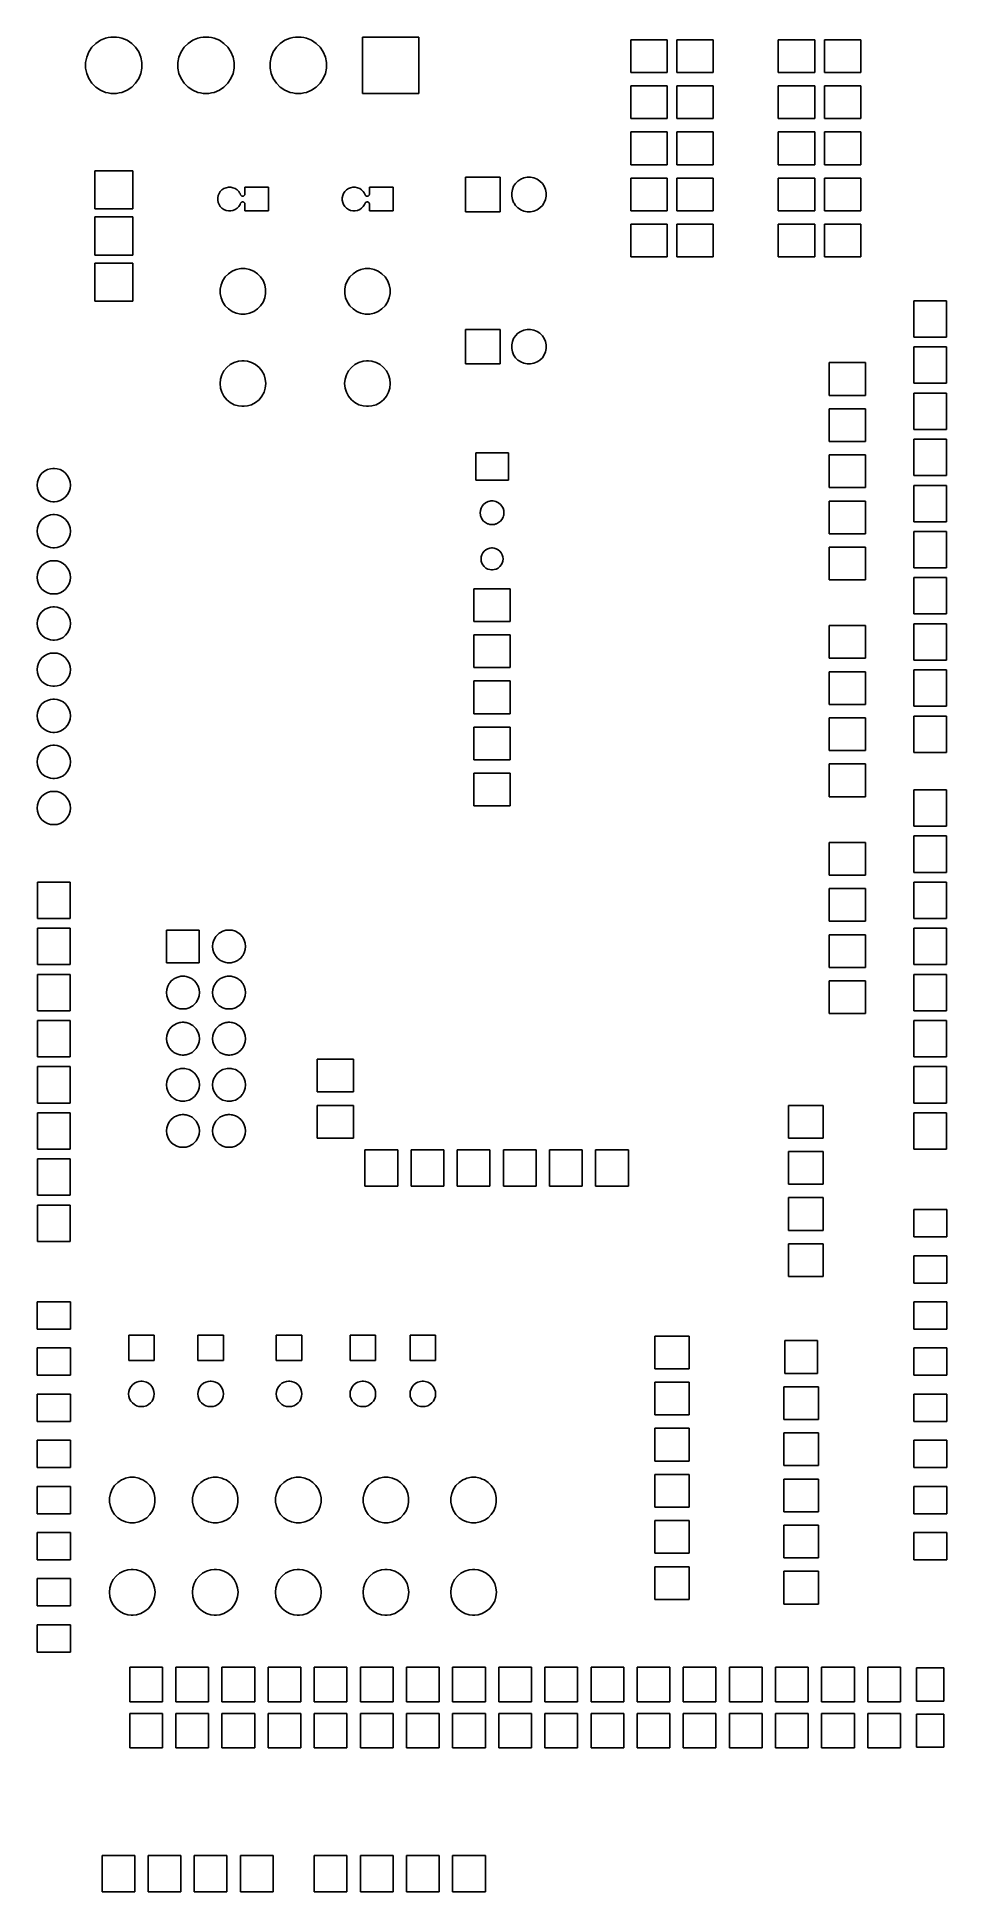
# Model space of a CAD drawing. Extents: x 98 to 148, y -146 to -44.
import ezdxf

# ---------------------------------------------------------------- set-up
doc = ezdxf.new("R2010")
doc.units = 0
doc.header["$MEASUREMENT"] = 0
doc.layers.add('BLACK', color=7, linetype='CONTINUOUS')

msp = doc.modelspace()

# ---------------------------------------------------------------- linework, layer by layer
at = {"layer": 'BLACK', "linetype": 'CONTINUOUS'}
for p, q in [((100.734, -44.9853), (100.903, -44.7313)), ((100.903, -44.7313), (101.119, -44.5153)), ((101.119, -44.5153), (101.373, -44.3455)), ((101.373, -44.3455), (101.656, -44.2286)), ((101.656, -44.2286), (101.805, -44.1988)), ((101.805, -44.1988), (101.955, -44.169)), ((101.955, -44.169), (102.261, -44.169)), ((102.261, -44.169), (102.411, -44.1988)), ((102.411, -44.1988), (102.56, -44.2286)), ((102.56, -44.2286), (102.843, -44.3455)), ((102.843, -44.3455), (103.097, -44.5153)), ((103.097, -44.5153), (103.313, -44.7313)), ((103.313, -44.7313), (103.482, -44.9853)), ((105.814, -44.9853), (105.983, -44.7313)), ((105.983, -44.7313), (106.199, -44.5153)), ((106.199, -44.5153), (106.453, -44.3455)), ((106.453, -44.3455), (106.736, -44.2286)), ((106.736, -44.2286), (106.885, -44.1988)), ((106.885, -44.1988), (107.035, -44.169)), ((107.035, -44.169), (107.341, -44.169)), ((107.341, -44.169), (107.491, -44.1988)), ((107.491, -44.1988), (107.64, -44.2286)), ((107.64, -44.2286), (107.923, -44.3455)), ((107.923, -44.3455), (108.177, -44.5153)), ((108.177, -44.5153), (108.393, -44.7313)), ((108.393, -44.7313), (108.562, -44.9853)), ((110.894, -44.9853), (111.063, -44.7313)), ((111.063, -44.7313), (111.279, -44.5153)), ((111.279, -44.5153), (111.533, -44.3455)), ((111.533, -44.3455), (111.816, -44.2286)), ((111.816, -44.2286), (111.965, -44.1988)), ((111.965, -44.1988), (112.115, -44.169)), ((112.115, -44.169), (112.421, -44.169)), ((112.421, -44.169), (112.571, -44.1988)), ((112.571, -44.1988), (112.72, -44.2286)), ((112.72, -44.2286), (113.003, -44.3455)), ((113.003, -44.3455), (113.257, -44.5153)), ((113.257, -44.5153), (113.473, -44.7313)), ((113.473, -44.7313), (113.642, -44.9853)), ((115.797, -47.271), (115.797, -44.169)), ((115.797, -44.169), (118.899, -44.169)), ((118.899, -44.169), (118.899, -47.271)), ((130.571, -46.113), (130.571, -44.311)), ((130.571, -44.311), (132.573, -44.311)), ((132.573, -44.311), (132.573, -46.113)), ((133.111, -46.113), (133.111, -44.311)), ((133.111, -44.311), (135.113, -44.311)), ((135.113, -44.311), (135.113, -46.113)), ((138.699, -46.113), (138.699, -44.311)), ((138.699, -44.311), (140.701, -44.311)), ((140.701, -44.311), (140.701, -46.113)), ((141.239, -46.113), (141.239, -44.311)), ((141.239, -44.311), (143.241, -44.311)), ((143.241, -44.311), (143.241, -46.113)), ((100.557, -45.5672), (100.617, -45.2676)), ((100.557, -45.8728), (100.557, -45.5672)), ((100.617, -46.1724), (100.557, -45.8728)), ((100.617, -45.2676), (100.734, -44.9853)), ((103.482, -44.9853), (103.599, -45.2676)), ((103.599, -45.2676), (103.659, -45.5672)), ((103.659, -45.8728), (103.599, -46.1724)), ((103.659, -45.5672), (103.659, -45.8728)), ((105.637, -45.5672), (105.697, -45.2676)), ((105.637, -45.8728), (105.637, -45.5672)), ((105.697, -46.1724), (105.637, -45.8728)), ((105.697, -45.2676), (105.814, -44.9853)), ((108.562, -44.9853), (108.679, -45.2676)), ((108.679, -45.2676), (108.739, -45.5672)), ((108.739, -45.8728), (108.679, -46.1724)), ((108.739, -45.5672), (108.739, -45.8728)), ((110.717, -45.5672), (110.777, -45.2676)), ((110.717, -45.8728), (110.717, -45.5672)), ((110.777, -46.1724), (110.717, -45.8728)), ((110.777, -45.2676), (110.894, -44.9853)), ((113.642, -44.9853), (113.759, -45.2676)), ((113.759, -45.2676), (113.819, -45.5672)), ((113.819, -45.8728), (113.759, -46.1724)), ((113.819, -45.5672), (113.819, -45.8728)), ((100.734, -46.4547), (100.617, -46.1724)), ((100.903, -46.7087), (100.734, -46.4547)), ((101.119, -46.9247), (100.903, -46.7087)), ((101.373, -47.0945), (101.119, -46.9247)), ((103.097, -46.9247), (102.843, -47.0945)), ((103.313, -46.7087), (103.097, -46.9247)), ((103.482, -46.4547), (103.313, -46.7087)), ((103.599, -46.1724), (103.482, -46.4547)), ((105.814, -46.4547), (105.697, -46.1724)), ((105.983, -46.7087), (105.814, -46.4547)), ((106.199, -46.9247), (105.983, -46.7087)), ((106.453, -47.0945), (106.199, -46.9247)), ((108.177, -46.9247), (107.923, -47.0945)), ((108.393, -46.7087), (108.177, -46.9247)), ((108.562, -46.4547), (108.393, -46.7087)), ((108.679, -46.1724), (108.562, -46.4547)), ((110.894, -46.4547), (110.777, -46.1724)), ((111.063, -46.7087), (110.894, -46.4547)), ((111.279, -46.9247), (111.063, -46.7087)), ((111.533, -47.0945), (111.279, -46.9247)), ((113.257, -46.9247), (113.003, -47.0945)), ((113.473, -46.7087), (113.257, -46.9247)), ((113.642, -46.4547), (113.473, -46.7087)), ((113.759, -46.1724), (113.642, -46.4547)), ((132.573, -46.113), (130.571, -46.113)), ((130.571, -48.653), (130.571, -46.851)), ((130.571, -46.851), (132.573, -46.851)), ((132.573, -46.851), (132.573, -48.653)), ((135.113, -46.113), (133.111, -46.113)), ((133.111, -48.653), (133.111, -46.851)), ((133.111, -46.851), (135.113, -46.851)), ((135.113, -46.851), (135.113, -48.653)), ((140.701, -46.113), (138.699, -46.113)), ((138.699, -48.653), (138.699, -46.851)), ((138.699, -46.851), (140.701, -46.851)), ((140.701, -46.851), (140.701, -48.653)), ((143.241, -46.113), (141.239, -46.113)), ((141.239, -48.653), (141.239, -46.851)), ((141.239, -46.851), (143.241, -46.851)), ((143.241, -46.851), (143.241, -48.653)), ((101.656, -47.2114), (101.373, -47.0945)), ((101.805, -47.2412), (101.656, -47.2114)), ((101.955, -47.271), (101.805, -47.2412)), ((102.261, -47.271), (101.955, -47.271)), ((102.411, -47.2412), (102.261, -47.271)), ((102.56, -47.2114), (102.411, -47.2412)), ((102.843, -47.0945), (102.56, -47.2114)), ((106.736, -47.2114), (106.453, -47.0945)), ((106.885, -47.2412), (106.736, -47.2114)), ((107.035, -47.271), (106.885, -47.2412)), ((107.341, -47.271), (107.035, -47.271)), ((107.491, -47.2412), (107.341, -47.271)), ((107.64, -47.2114), (107.491, -47.2412)), ((107.923, -47.0945), (107.64, -47.2114)), ((111.816, -47.2114), (111.533, -47.0945)), ((111.965, -47.2412), (111.816, -47.2114)), ((112.115, -47.271), (111.965, -47.2412)), ((112.421, -47.271), (112.115, -47.271)), ((112.571, -47.2412), (112.421, -47.271)), ((112.72, -47.2114), (112.571, -47.2412)), ((113.003, -47.0945), (112.72, -47.2114)), ((118.899, -47.271), (115.797, -47.271)), ((132.573, -48.653), (130.571, -48.653)), ((135.113, -48.653), (133.111, -48.653)), ((140.701, -48.653), (138.699, -48.653)), ((143.241, -48.653), (141.239, -48.653)), ((130.571, -51.193), (130.571, -49.391)), ((130.571, -49.391), (132.573, -49.391)), ((132.573, -49.391), (132.573, -51.193)), ((133.111, -51.193), (133.111, -49.391)), ((133.111, -49.391), (135.113, -49.391)), ((135.113, -49.391), (135.113, -51.193)), ((138.699, -51.193), (138.699, -49.391)), ((138.699, -49.391), (140.701, -49.391)), ((140.701, -49.391), (140.701, -51.193)), ((141.239, -51.193), (141.239, -49.391)), ((141.239, -49.391), (143.241, -49.391)), ((143.241, -49.391), (143.241, -51.193)), ((101.057, -53.629), (101.057, -51.527)), ((101.057, -51.527), (103.159, -51.527)), ((103.159, -51.527), (103.159, -53.629)), ((121.477, -53.783), (121.477, -51.881)), ((121.477, -51.881), (123.379, -51.881)), ((123.379, -51.881), (123.379, -53.783)), ((124.362, -52.0933), (124.518, -51.9892)), ((124.518, -51.9892), (124.691, -51.9175)), ((124.518, -51.9892), (124.518, -51.9892)), ((124.691, -51.9175), (124.874, -51.881)), ((124.874, -51.881), (125.062, -51.881)), ((125.062, -51.881), (125.245, -51.9175)), ((125.245, -51.9175), (125.418, -51.9892)), ((125.418, -51.9892), (125.418, -51.9892)), ((125.418, -51.9892), (125.574, -52.0933)), ((132.573, -51.193), (130.571, -51.193)), ((130.571, -53.733), (130.571, -51.931)), ((130.571, -51.931), (132.573, -51.931)), ((132.573, -51.931), (132.573, -53.733)), ((135.113, -51.193), (133.111, -51.193)), ((133.111, -53.733), (133.111, -51.931)), ((133.111, -51.931), (135.113, -51.931)), ((135.113, -51.931), (135.113, -53.733)), ((140.701, -51.193), (138.699, -51.193)), ((138.699, -53.733), (138.699, -51.931)), ((138.699, -51.931), (140.701, -51.931)), ((140.701, -51.931), (140.701, -53.733)), ((143.241, -51.193), (141.239, -51.193)), ((141.239, -53.733), (141.239, -51.931)), ((141.239, -51.931), (143.241, -51.931)), ((143.241, -51.931), (143.241, -53.733)), ((107.831, -53.0219), (107.856, -52.8961)), ((107.831, -53.1501), (107.831, -53.0219)), ((107.856, -52.8961), (107.905, -52.7776)), ((107.905, -52.7776), (107.976, -52.671)), ((107.976, -52.671), (108.067, -52.5803)), ((108.067, -52.5803), (108.174, -52.5091)), ((108.174, -52.5091), (108.292, -52.46)), ((108.292, -52.46), (108.418, -52.435)), ((108.418, -52.435), (108.546, -52.435)), ((108.546, -52.435), (108.672, -52.46)), ((108.672, -52.46), (108.79, -52.5091)), ((108.79, -52.5091), (108.897, -52.5803)), ((108.897, -52.5803), (108.988, -52.671)), ((108.988, -52.671), (109.033, -52.7383)), ((109.033, -52.7383), (109.059, -52.7776)), ((109.059, -52.7776), (109.091, -52.8539)), ((109.091, -52.8539), (109.102, -52.8756)), ((109.102, -52.8756), (109.118, -52.8945)), ((109.118, -52.8945), (109.137, -52.91)), ((109.137, -52.91), (109.158, -52.9216)), ((109.158, -52.9216), (109.182, -52.9287)), ((109.182, -52.9287), (109.206, -52.9311)), ((109.206, -52.9311), (109.23, -52.9287)), ((109.23, -52.9287), (109.254, -52.9216)), ((109.254, -52.9216), (109.275, -52.91)), ((109.275, -52.91), (109.294, -52.8945)), ((109.294, -52.8945), (109.31, -52.8756)), ((109.31, -52.8756), (109.321, -52.8539)), ((109.321, -52.8539), (109.329, -52.8305)), ((109.329, -52.8305), (109.331, -52.8061)), ((109.331, -52.8061), (109.331, -52.435)), ((109.331, -52.435), (110.633, -52.435)), ((110.633, -52.435), (110.633, -53.737)), ((114.689, -53.0219), (114.714, -52.8961)), ((114.689, -53.1501), (114.689, -53.0219)), ((114.714, -52.8961), (114.763, -52.7776)), ((114.763, -52.7776), (114.834, -52.671)), ((114.834, -52.671), (114.925, -52.5803)), ((114.925, -52.5803), (115.032, -52.5091)), ((115.032, -52.5091), (115.15, -52.46)), ((115.15, -52.46), (115.276, -52.435)), ((115.276, -52.435), (115.404, -52.435)), ((115.404, -52.435), (115.53, -52.46)), ((115.53, -52.46), (115.648, -52.5091)), ((115.648, -52.5091), (115.755, -52.5803)), ((115.755, -52.5803), (115.846, -52.671)), ((115.846, -52.671), (115.891, -52.7383)), ((115.891, -52.7383), (115.917, -52.7776)), ((115.917, -52.7776), (115.949, -52.8539)), ((115.949, -52.8539), (115.96, -52.8756)), ((115.96, -52.8756), (115.976, -52.8945)), ((115.976, -52.8945), (115.995, -52.91)), ((115.995, -52.91), (116.016, -52.9216)), ((116.016, -52.9216), (116.04, -52.9287)), ((116.04, -52.9287), (116.064, -52.9311)), ((116.064, -52.9311), (116.088, -52.9287)), ((116.088, -52.9287), (116.112, -52.9216)), ((116.112, -52.9216), (116.133, -52.91)), ((116.133, -52.91), (116.152, -52.8945)), ((116.152, -52.8945), (116.168, -52.8756)), ((116.168, -52.8756), (116.179, -52.8539)), ((116.179, -52.8539), (116.187, -52.8305)), ((116.187, -52.8305), (116.189, -52.8061)), ((116.189, -52.8061), (116.189, -52.435)), ((116.189, -52.435), (117.491, -52.435)), ((117.491, -52.435), (117.491, -53.737)), ((124.017, -52.7383), (124.054, -52.5546)), ((124.017, -52.9257), (124.017, -52.7383)), ((124.054, -53.1094), (124.017, -52.9257)), ((124.054, -52.5546), (124.125, -52.3815)), ((124.125, -52.3815), (124.229, -52.2258)), ((124.229, -52.2258), (124.362, -52.0933)), ((124.229, -52.2258), (124.229, -52.2258)), ((125.574, -52.0933), (125.707, -52.2258)), ((125.707, -52.2258), (125.707, -52.2258)), ((125.707, -52.2258), (125.811, -52.3815)), ((125.811, -52.3815), (125.882, -52.5546)), ((125.882, -52.5546), (125.919, -52.7383)), ((125.919, -52.9257), (125.882, -53.1094)), ((125.919, -52.7383), (125.919, -52.9257)), ((103.159, -53.629), (101.057, -53.629)), ((101.057, -56.169), (101.057, -54.067)), ((101.057, -54.067), (103.159, -54.067)), ((103.159, -54.067), (103.159, -56.169)), ((107.856, -53.2759), (107.831, -53.1501)), ((107.905, -53.3944), (107.856, -53.2759)), ((107.976, -53.501), (107.905, -53.3944)), ((108.067, -53.5917), (107.976, -53.501)), ((108.174, -53.6629), (108.067, -53.5917)), ((108.292, -53.712), (108.174, -53.6629)), ((108.174, -53.6629), (108.174, -53.6629)), ((108.174, -53.6629), (108.174, -53.6629)), ((108.418, -53.737), (108.292, -53.712)), ((108.546, -53.737), (108.418, -53.737)), ((108.672, -53.712), (108.546, -53.737)), ((108.79, -53.6629), (108.672, -53.712)), ((108.897, -53.5917), (108.79, -53.6629)), ((108.79, -53.6629), (108.79, -53.6629)), ((108.79, -53.6629), (108.79, -53.6629)), ((108.988, -53.501), (108.897, -53.5917)), ((109.059, -53.3944), (108.988, -53.501)), ((109.091, -53.3181), (109.059, -53.3944)), ((109.102, -53.2964), (109.091, -53.3181)), ((109.118, -53.2775), (109.102, -53.2964)), ((109.137, -53.262), (109.118, -53.2775)), ((109.158, -53.2504), (109.137, -53.262)), ((109.182, -53.2433), (109.158, -53.2504)), ((109.206, -53.2409), (109.182, -53.2433)), ((109.23, -53.2433), (109.206, -53.2409)), ((109.254, -53.2504), (109.23, -53.2433)), ((109.275, -53.262), (109.254, -53.2504)), ((109.294, -53.2775), (109.275, -53.262)), ((109.31, -53.2964), (109.294, -53.2775)), ((109.321, -53.3181), (109.31, -53.2964)), ((109.329, -53.3415), (109.321, -53.3181)), ((109.331, -53.3659), (109.329, -53.3415)), ((109.331, -53.737), (109.331, -53.3659)), ((110.633, -53.737), (109.331, -53.737)), ((114.714, -53.2759), (114.689, -53.1501)), ((114.763, -53.3944), (114.714, -53.2759)), ((114.834, -53.501), (114.763, -53.3944)), ((114.925, -53.5917), (114.834, -53.501)), ((115.032, -53.6629), (114.925, -53.5917)), ((115.15, -53.712), (115.032, -53.6629)), ((115.032, -53.6629), (115.032, -53.6629)), ((115.032, -53.6629), (115.032, -53.6629)), ((115.276, -53.737), (115.15, -53.712)), ((115.404, -53.737), (115.276, -53.737)), ((115.53, -53.712), (115.404, -53.737)), ((115.648, -53.6629), (115.53, -53.712)), ((115.755, -53.5917), (115.648, -53.6629)), ((115.648, -53.6629), (115.648, -53.6629)), ((115.648, -53.6629), (115.648, -53.6629)), ((115.846, -53.501), (115.755, -53.5917)), ((115.917, -53.3944), (115.846, -53.501)), ((115.949, -53.3181), (115.917, -53.3944)), ((115.96, -53.2964), (115.949, -53.3181)), ((115.976, -53.2775), (115.96, -53.2964)), ((115.995, -53.262), (115.976, -53.2775)), ((116.016, -53.2504), (115.995, -53.262)), ((116.04, -53.2433), (116.016, -53.2504)), ((116.064, -53.2409), (116.04, -53.2433)), ((116.088, -53.2433), (116.064, -53.2409)), ((116.112, -53.2504), (116.088, -53.2433)), ((116.133, -53.262), (116.112, -53.2504)), ((116.152, -53.2775), (116.133, -53.262)), ((116.168, -53.2964), (116.152, -53.2775)), ((116.179, -53.3181), (116.168, -53.2964)), ((116.187, -53.3415), (116.179, -53.3181)), ((116.189, -53.3659), (116.187, -53.3415)), ((116.189, -53.737), (116.189, -53.3659)), ((117.491, -53.737), (116.189, -53.737)), ((123.379, -53.783), (121.477, -53.783)), ((124.125, -53.2825), (124.054, -53.1094)), ((124.149, -53.3181), (124.125, -53.2825)), ((124.229, -53.4382), (124.149, -53.3181)), ((124.362, -53.5707), (124.229, -53.4382)), ((124.44, -53.6231), (124.362, -53.5707)), ((124.518, -53.6748), (124.44, -53.6231)), ((124.691, -53.7465), (124.518, -53.6748)), ((124.874, -53.783), (124.691, -53.7465)), ((125.062, -53.783), (124.874, -53.783)), ((125.245, -53.7465), (125.062, -53.783)), ((125.418, -53.6748), (125.245, -53.7465)), ((125.496, -53.6231), (125.418, -53.6748)), ((125.574, -53.5707), (125.496, -53.6231)), ((125.707, -53.4382), (125.574, -53.5707)), ((125.787, -53.3181), (125.707, -53.4382)), ((125.811, -53.2825), (125.787, -53.3181)), ((125.882, -53.1094), (125.811, -53.2825)), ((132.573, -53.733), (130.571, -53.733)), ((135.113, -53.733), (133.111, -53.733)), ((140.701, -53.733), (138.699, -53.733)), ((143.241, -53.733), (141.239, -53.733)), ((130.571, -56.273), (130.571, -54.471)), ((130.571, -54.471), (132.573, -54.471)), ((132.573, -54.471), (132.573, -56.273)), ((133.111, -56.273), (133.111, -54.471)), ((133.111, -54.471), (135.113, -54.471)), ((135.113, -54.471), (135.113, -56.273)), ((138.699, -56.273), (138.699, -54.471)), ((138.699, -54.471), (140.701, -54.471)), ((140.701, -54.471), (140.701, -56.273)), ((141.239, -56.273), (141.239, -54.471)), ((141.239, -54.471), (143.241, -54.471)), ((143.241, -54.471), (143.241, -56.273)), ((103.159, -56.169), (101.057, -56.169)), ((101.057, -58.709), (101.057, -56.607)), ((101.057, -56.607), (103.159, -56.607)), ((103.159, -56.607), (103.159, -58.709)), ((108.423, -57.1943), (108.627, -57.0574)), ((108.627, -57.0574), (108.855, -56.9631)), ((108.855, -56.9631), (109.097, -56.915)), ((109.097, -56.915), (109.343, -56.915)), ((109.343, -56.915), (109.585, -56.9631)), ((109.585, -56.9631), (109.813, -57.0574)), ((109.813, -57.0574), (110.017, -57.1943)), ((115.281, -57.1943), (115.485, -57.0574)), ((115.485, -57.0574), (115.713, -56.9631)), ((115.713, -56.9631), (115.955, -56.915)), ((115.955, -56.915), (116.201, -56.915)), ((116.201, -56.915), (116.443, -56.9631)), ((116.443, -56.9631), (116.671, -57.0574)), ((116.671, -57.0574), (116.875, -57.1943)), ((132.573, -56.273), (130.571, -56.273)), ((135.113, -56.273), (133.111, -56.273)), ((140.701, -56.273), (138.699, -56.273)), ((143.241, -56.273), (141.239, -56.273)), ((107.969, -58.0428), (108.017, -57.8011)), ((107.969, -58.2892), (107.969, -58.0428)), ((108.017, -57.8011), (108.111, -57.5734)), ((108.111, -57.5734), (108.248, -57.3685)), ((108.248, -57.3685), (108.423, -57.1943)), ((110.017, -57.1943), (110.192, -57.3685)), ((110.192, -57.3685), (110.329, -57.5734)), ((110.329, -57.5734), (110.423, -57.8011)), ((110.423, -57.8011), (110.471, -58.0428)), ((110.471, -58.0428), (110.471, -58.2892)), ((114.827, -58.0428), (114.875, -57.8011)), ((114.827, -58.2892), (114.827, -58.0428)), ((114.875, -57.8011), (114.969, -57.5734)), ((114.969, -57.5734), (115.106, -57.3685)), ((115.106, -57.3685), (115.281, -57.1943)), ((116.875, -57.1943), (117.05, -57.3685)), ((117.05, -57.3685), (117.187, -57.5734)), ((117.187, -57.5734), (117.281, -57.8011)), ((117.281, -57.8011), (117.329, -58.0428)), ((117.329, -58.0428), (117.329, -58.2892)), ((103.159, -58.709), (101.057, -58.709)), ((108.017, -58.5309), (107.969, -58.2892)), ((108.111, -58.7586), (108.017, -58.5309)), ((108.248, -58.9635), (108.111, -58.7586)), ((108.423, -59.1377), (108.248, -58.9635)), ((108.627, -59.2746), (108.423, -59.1377)), ((110.017, -59.1377), (109.813, -59.2746)), ((110.192, -58.9635), (110.017, -59.1377)), ((110.329, -58.7586), (110.192, -58.9635)), ((110.423, -58.5309), (110.329, -58.7586)), ((110.471, -58.2892), (110.423, -58.5309)), ((114.875, -58.5309), (114.827, -58.2892)), ((114.969, -58.7586), (114.875, -58.5309)), ((115.106, -58.9635), (114.969, -58.7586)), ((115.281, -59.1377), (115.106, -58.9635)), ((115.485, -59.2746), (115.281, -59.1377)), ((116.875, -59.1377), (116.671, -59.2746)), ((117.05, -58.9635), (116.875, -59.1377)), ((117.187, -58.7586), (117.05, -58.9635)), ((117.281, -58.5309), (117.187, -58.7586)), ((117.329, -58.2892), (117.281, -58.5309)), ((146.165, -60.691), (146.165, -58.689)), ((146.165, -58.689), (147.967, -58.689)), ((147.967, -58.689), (147.967, -60.691)), ((108.855, -59.3689), (108.627, -59.2746)), ((108.627, -59.2746), (108.627, -59.2746)), ((108.627, -59.2746), (108.627, -59.2746)), ((109.097, -59.417), (108.855, -59.3689)), ((109.343, -59.417), (109.097, -59.417)), ((109.585, -59.3689), (109.343, -59.417)), ((109.813, -59.2746), (109.585, -59.3689)), ((109.813, -59.2746), (109.813, -59.2746)), ((109.813, -59.2746), (109.813, -59.2746)), ((115.713, -59.3689), (115.485, -59.2746)), ((115.485, -59.2746), (115.485, -59.2746)), ((115.485, -59.2746), (115.485, -59.2746)), ((115.955, -59.417), (115.713, -59.3689)), ((116.201, -59.417), (115.955, -59.417)), ((116.443, -59.3689), (116.201, -59.417)), ((116.671, -59.2746), (116.443, -59.3689)), ((116.671, -59.2746), (116.671, -59.2746)), ((116.671, -59.2746), (116.671, -59.2746)), ((121.477, -62.165), (121.477, -60.263)), ((121.477, -60.263), (123.379, -60.263)), ((123.379, -60.263), (123.379, -62.165)), ((124.017, -61.1203), (124.054, -60.9366)), ((124.017, -61.3077), (124.017, -61.1203)), ((124.054, -60.9366), (124.125, -60.7635)), ((124.125, -60.7635), (124.229, -60.6078)), ((124.229, -60.6078), (124.362, -60.4753)), ((124.229, -60.6078), (124.229, -60.6078)), ((124.362, -60.4753), (124.518, -60.3712)), ((124.518, -60.3712), (124.691, -60.2995)), ((124.518, -60.3712), (124.518, -60.3712)), ((124.691, -60.2995), (124.874, -60.263)), ((124.874, -60.263), (125.062, -60.263)), ((125.062, -60.263), (125.245, -60.2995)), ((125.245, -60.2995), (125.418, -60.3712)), ((125.418, -60.3712), (125.418, -60.3712)), ((125.418, -60.3712), (125.574, -60.4753)), ((125.574, -60.4753), (125.707, -60.6078)), ((125.707, -60.6078), (125.707, -60.6078)), ((125.707, -60.6078), (125.811, -60.7635)), ((125.811, -60.7635), (125.882, -60.9366)), ((125.882, -60.9366), (125.919, -61.1203)), ((125.919, -61.1203), (125.919, -61.3077)), ((147.967, -60.691), (146.165, -60.691)), ((146.165, -63.231), (146.165, -61.229)), ((146.165, -61.229), (147.967, -61.229)), ((147.967, -61.229), (147.967, -63.231)), ((108.331, -62.3571), (108.522, -62.2008)), ((108.522, -62.2008), (108.739, -62.0846)), ((108.739, -62.0846), (108.975, -62.0131)), ((108.975, -62.0131), (109.159, -61.995)), ((109.159, -61.995), (109.281, -61.995)), ((109.281, -61.995), (109.465, -62.0131)), ((109.465, -62.0131), (109.701, -62.0846)), ((109.701, -62.0846), (109.918, -62.2008)), ((109.918, -62.2008), (110.109, -62.3571)), ((115.189, -62.3571), (115.38, -62.2008)), ((115.38, -62.2008), (115.597, -62.0846)), ((115.597, -62.0846), (115.833, -62.0131)), ((115.833, -62.0131), (116.017, -61.995)), ((116.017, -61.995), (116.139, -61.995)), ((116.139, -61.995), (116.323, -62.0131)), ((116.323, -62.0131), (116.559, -62.0846)), ((116.559, -62.0846), (116.776, -62.2008)), ((116.776, -62.2008), (116.967, -62.3571)), ((123.379, -62.165), (121.477, -62.165)), ((124.054, -61.4914), (124.017, -61.3077)), ((124.125, -61.6645), (124.054, -61.4914)), ((124.229, -61.8202), (124.125, -61.6645)), ((124.125, -61.6645), (124.125, -61.6645)), ((124.362, -61.9527), (124.229, -61.8202)), ((124.425, -61.995), (124.362, -61.9527)), ((124.518, -62.0568), (124.425, -61.995)), ((124.691, -62.1285), (124.518, -62.0568)), ((124.874, -62.165), (124.691, -62.1285)), ((125.062, -62.165), (124.874, -62.165)), ((125.245, -62.1285), (125.062, -62.165)), ((125.418, -62.0568), (125.245, -62.1285)), ((125.511, -61.995), (125.418, -62.0568)), ((125.574, -61.9527), (125.511, -61.995)), ((125.707, -61.8202), (125.574, -61.9527)), ((125.811, -61.6645), (125.707, -61.8202)), ((125.882, -61.4914), (125.811, -61.6645)), ((125.811, -61.6645), (125.811, -61.6645)), ((125.919, -61.3077), (125.882, -61.4914)), ((141.493, -63.893), (141.493, -62.091)), ((141.493, -62.091), (143.495, -62.091)), ((143.495, -62.091), (143.495, -63.893)), ((107.963, -63.246), (107.987, -63.0008)), ((107.987, -63.4912), (107.963, -63.246)), ((107.987, -63.0008), (108.059, -62.7649)), ((108.059, -62.7649), (108.175, -62.5476)), ((108.175, -62.5476), (108.331, -62.3571)), ((110.109, -62.3571), (110.265, -62.5476)), ((110.265, -62.5476), (110.381, -62.7649)), ((110.381, -62.7649), (110.453, -63.0008)), ((110.453, -63.0008), (110.477, -63.246)), ((110.477, -63.246), (110.453, -63.4912)), ((114.821, -63.246), (114.845, -63.0008)), ((114.845, -63.4912), (114.821, -63.246)), ((114.845, -63.0008), (114.917, -62.7649)), ((114.917, -62.7649), (115.033, -62.5476)), ((115.033, -62.5476), (115.189, -62.3571)), ((116.967, -62.3571), (117.123, -62.5476)), ((117.123, -62.5476), (117.239, -62.7649)), ((117.239, -62.7649), (117.311, -63.0008)), ((117.311, -63.0008), (117.335, -63.246)), ((117.335, -63.246), (117.311, -63.4912)), ((147.967, -63.231), (146.165, -63.231)), ((108.059, -63.7271), (107.987, -63.4912)), ((108.175, -63.9444), (108.059, -63.7271)), ((108.331, -64.1349), (108.175, -63.9444)), ((108.522, -64.2912), (108.331, -64.1349)), ((108.739, -64.4074), (108.522, -64.2912)), ((109.918, -64.2912), (109.701, -64.4074)), ((110.109, -64.1349), (109.918, -64.2912)), ((110.265, -63.9444), (110.109, -64.1349)), ((110.381, -63.7271), (110.265, -63.9444)), ((110.453, -63.4912), (110.381, -63.7271)), ((114.917, -63.7271), (114.845, -63.4912)), ((115.033, -63.9444), (114.917, -63.7271)), ((115.189, -64.1349), (115.033, -63.9444)), ((115.38, -64.2912), (115.189, -64.1349)), ((115.597, -64.4074), (115.38, -64.2912)), ((116.776, -64.2912), (116.559, -64.4074)), ((116.967, -64.1349), (116.776, -64.2912)), ((117.123, -63.9444), (116.967, -64.1349)), ((117.239, -63.7271), (117.123, -63.9444)), ((117.311, -63.4912), (117.239, -63.7271)), ((143.495, -63.893), (141.493, -63.893)), ((146.165, -65.771), (146.165, -63.769)), ((146.165, -63.769), (147.967, -63.769)), ((147.967, -63.769), (147.967, -65.771)), ((108.975, -64.4789), (108.739, -64.4074)), ((109.159, -64.497), (108.975, -64.4789)), ((109.281, -64.497), (109.159, -64.497)), ((109.465, -64.4789), (109.281, -64.497)), ((109.701, -64.4074), (109.465, -64.4789)), ((115.833, -64.4789), (115.597, -64.4074)), ((116.017, -64.497), (115.833, -64.4789)), ((116.139, -64.497), (116.017, -64.497)), ((116.323, -64.4789), (116.139, -64.497)), ((116.559, -64.4074), (116.323, -64.4789)), ((141.493, -66.433), (141.493, -64.631)), ((141.493, -64.631), (143.495, -64.631)), ((143.495, -64.631), (143.495, -66.433)), ((147.967, -65.771), (146.165, -65.771)), ((146.165, -68.311), (146.165, -66.309)), ((146.165, -66.309), (147.967, -66.309)), ((147.967, -66.309), (147.967, -68.311)), ((122.035, -68.569), (122.035, -67.067)), ((122.035, -67.067), (123.837, -67.067)), ((123.837, -67.067), (123.837, -68.569)), ((143.495, -66.433), (141.493, -66.433)), ((141.493, -68.973), (141.493, -67.171)), ((141.493, -67.171), (143.495, -67.171)), ((143.495, -67.171), (143.495, -68.973)), ((97.9569, -68.4823), (98.0419, -68.3234)), ((98.0419, -68.3234), (98.1562, -68.1842)), ((98.1562, -68.1842), (98.2954, -68.0699)), ((98.2954, -68.0699), (98.4543, -67.9849)), ((98.4543, -67.9849), (98.6267, -67.9326)), ((98.6267, -67.9326), (98.7611, -67.9194)), ((98.7611, -67.9194), (98.8509, -67.9194)), ((98.8509, -67.9194), (98.9853, -67.9326)), ((98.9853, -67.9326), (99.1577, -67.9849)), ((99.1577, -67.9849), (99.3166, -68.0699)), ((99.3166, -68.0699), (99.4558, -68.1842)), ((99.4558, -68.1842), (99.5701, -68.3234)), ((99.5701, -68.3234), (99.6551, -68.4823)), ((147.967, -68.311), (146.165, -68.311)), ((97.887, -68.834), (97.9046, -68.6547)), ((97.9046, -69.0133), (97.887, -68.834)), ((97.9046, -68.6547), (97.9569, -68.4823)), ((97.9569, -69.1857), (97.9046, -69.0133)), ((98.0419, -69.3446), (97.9569, -69.1857)), ((98.1562, -69.4838), (98.0419, -69.3446)), ((99.5701, -69.3446), (99.4558, -69.4838)), ((99.6551, -69.1857), (99.5701, -69.3446)), ((99.6551, -68.4823), (99.7074, -68.6547)), ((99.7074, -69.0133), (99.6551, -69.1857)), ((99.7074, -68.6547), (99.725, -68.834)), ((99.725, -68.834), (99.7074, -69.0133)), ((123.837, -68.569), (122.035, -68.569)), ((143.495, -68.973), (141.493, -68.973)), ((146.165, -70.851), (146.165, -68.849)), ((146.165, -68.849), (147.967, -68.849)), ((147.967, -68.849), (147.967, -70.851)), ((98.2954, -69.5981), (98.1562, -69.4838)), ((98.4543, -69.6831), (98.2954, -69.5981)), ((98.6267, -69.7354), (98.4543, -69.6831)), ((98.7611, -69.7486), (98.6267, -69.7354)), ((98.6267, -70.4726), (98.7611, -70.4594)), ((98.8509, -69.7486), (98.7611, -69.7486)), ((98.7611, -70.4594), (98.8509, -70.4594)), ((98.9853, -69.7354), (98.8509, -69.7486)), ((98.8509, -70.4594), (98.9853, -70.4726)), ((99.1577, -69.6831), (98.9853, -69.7354)), ((99.3166, -69.5981), (99.1577, -69.6831)), ((99.4558, -69.4838), (99.3166, -69.5981)), ((122.282, -70.358), (122.294, -70.2304)), ((122.294, -70.4856), (122.282, -70.358)), ((122.294, -70.2304), (122.332, -70.1077)), ((122.332, -70.1077), (122.392, -69.9946)), ((122.332, -70.1077), (122.332, -70.1077)), ((122.392, -69.9946), (122.473, -69.8954)), ((122.473, -69.8954), (122.573, -69.8141)), ((122.573, -69.8141), (122.686, -69.7536)), ((122.686, -69.7536), (122.718, -69.744)), ((122.718, -69.744), (122.808, -69.7164)), ((122.808, -69.7164), (122.872, -69.7101)), ((122.872, -69.7101), (122.904, -69.707)), ((122.904, -69.707), (122.968, -69.707)), ((122.968, -69.707), (123, -69.7101)), ((123, -69.7101), (123.064, -69.7164)), ((123.064, -69.7164), (123.154, -69.744)), ((123.154, -69.744), (123.186, -69.7536)), ((123.186, -69.7536), (123.299, -69.8141)), ((123.299, -69.8141), (123.399, -69.8954)), ((123.399, -69.8954), (123.48, -69.9946)), ((123.48, -69.9946), (123.54, -70.1077)), ((123.54, -70.1077), (123.54, -70.1077)), ((123.54, -70.1077), (123.578, -70.2304)), ((123.578, -70.2304), (123.59, -70.358)), ((123.59, -70.358), (123.578, -70.4856)), ((141.493, -71.513), (141.493, -69.711)), ((141.493, -69.711), (143.495, -69.711)), ((143.495, -69.711), (143.495, -71.513)), ((97.887, -71.374), (97.9046, -71.1947)), ((97.9046, -71.5533), (97.887, -71.374)), ((97.9046, -71.1947), (97.9569, -71.0223)), ((97.9569, -71.0223), (98.0419, -70.8634)), ((98.0419, -70.8634), (98.1562, -70.7242)), ((98.1562, -70.7242), (98.2954, -70.6099)), ((98.2954, -70.6099), (98.4543, -70.5249)), ((98.4543, -70.5249), (98.6267, -70.4726)), ((98.9853, -70.4726), (99.1577, -70.5249)), ((99.1577, -70.5249), (99.3166, -70.6099)), ((99.3166, -70.6099), (99.4558, -70.7242)), ((99.4558, -70.7242), (99.5701, -70.8634)), ((99.5701, -70.8634), (99.6551, -71.0223)), ((99.6551, -71.0223), (99.7074, -71.1947)), ((99.7074, -71.1947), (99.725, -71.374)), ((99.725, -71.374), (99.7074, -71.5533)), ((122.306, -70.5249), (122.294, -70.4856)), ((122.332, -70.6083), (122.306, -70.5249)), ((122.392, -70.7214), (122.332, -70.6083)), ((122.473, -70.8206), (122.392, -70.7214)), ((122.573, -70.9019), (122.473, -70.8206)), ((122.686, -70.9624), (122.573, -70.9019)), ((122.718, -70.972), (122.686, -70.9624)), ((122.808, -70.9996), (122.718, -70.972)), ((122.872, -71.0059), (122.808, -70.9996)), ((122.904, -71.009), (122.872, -71.0059)), ((122.968, -71.009), (122.904, -71.009)), ((123, -71.0059), (122.968, -71.009)), ((123.064, -70.9996), (123, -71.0059)), ((123.154, -70.972), (123.064, -70.9996)), ((123.186, -70.9624), (123.154, -70.972)), ((123.299, -70.9019), (123.186, -70.9624)), ((123.399, -70.8206), (123.299, -70.9019)), ((123.48, -70.7214), (123.399, -70.8206)), ((123.54, -70.6083), (123.48, -70.7214)), ((123.566, -70.5249), (123.54, -70.6083)), ((123.578, -70.4856), (123.566, -70.5249)), ((147.967, -70.851), (146.165, -70.851)), ((146.165, -73.391), (146.165, -71.389)), ((146.165, -71.389), (147.967, -71.389)), ((147.967, -71.389), (147.967, -73.391)), ((97.9569, -71.7257), (97.9046, -71.5533)), ((98.0419, -71.8846), (97.9569, -71.7257)), ((98.1562, -72.0238), (98.0419, -71.8846)), ((98.2954, -72.1381), (98.1562, -72.0238)), ((98.4543, -72.2231), (98.2954, -72.1381)), ((98.6267, -72.2754), (98.4543, -72.2231)), ((98.7611, -72.2886), (98.6267, -72.2754)), ((98.8509, -72.2886), (98.7611, -72.2886)), ((98.9853, -72.2754), (98.8509, -72.2886)), ((99.1577, -72.2231), (98.9853, -72.2754)), ((99.3166, -72.1381), (99.1577, -72.2231)), ((99.4558, -72.0238), (99.3166, -72.1381)), ((99.5701, -71.8846), (99.4558, -72.0238)), ((99.6551, -71.7257), (99.5701, -71.8846)), ((99.7074, -71.5533), (99.6551, -71.7257)), ((122.434, -72.5625), (122.509, -72.471)), ((122.509, -72.471), (122.6, -72.3959)), ((122.6, -72.3959), (122.705, -72.3401)), ((122.705, -72.3401), (122.818, -72.3057)), ((122.818, -72.3057), (122.906, -72.297)), ((122.906, -72.297), (122.966, -72.297)), ((122.966, -72.297), (123.054, -72.3057)), ((123.054, -72.3057), (123.167, -72.3401)), ((123.167, -72.3401), (123.272, -72.3959)), ((123.272, -72.3959), (123.363, -72.471)), ((123.363, -72.471), (123.438, -72.5625)), ((143.495, -71.513), (141.493, -71.513)), ((141.493, -74.053), (141.493, -72.251)), ((141.493, -72.251), (143.495, -72.251)), ((143.495, -72.251), (143.495, -74.053)), ((97.9569, -73.5623), (98.0419, -73.4034)), ((98.0419, -73.4034), (98.1562, -73.2642)), ((98.1562, -73.2642), (98.2954, -73.1499)), ((98.2954, -73.1499), (98.4543, -73.0649)), ((98.4543, -73.0649), (98.6267, -73.0126)), ((98.6267, -73.0126), (98.7611, -72.9994)), ((98.7611, -72.9994), (98.8509, -72.9994)), ((98.8509, -72.9994), (98.9853, -73.0126)), ((98.9853, -73.0126), (99.1577, -73.0649)), ((99.1577, -73.0649), (99.3166, -73.1499)), ((99.3166, -73.1499), (99.4558, -73.2642)), ((99.4558, -73.2642), (99.5701, -73.4034)), ((99.5701, -73.4034), (99.6551, -73.5623)), ((122.332, -72.898), (122.344, -72.7802)), ((122.344, -73.0158), (122.332, -72.898)), ((122.344, -72.7802), (122.378, -72.6669)), ((122.378, -73.1291), (122.344, -73.0158)), ((122.378, -72.6669), (122.434, -72.5625)), ((122.434, -73.2335), (122.378, -73.1291)), ((122.509, -73.325), (122.434, -73.2335)), ((122.6, -73.4001), (122.509, -73.325)), ((122.705, -73.4559), (122.6, -73.4001)), ((122.818, -73.4903), (122.705, -73.4559)), ((122.906, -73.499), (122.818, -73.4903)), ((122.966, -73.499), (122.906, -73.499)), ((123.054, -73.4903), (122.966, -73.499)), ((123.167, -73.4559), (123.054, -73.4903)), ((123.272, -73.4001), (123.167, -73.4559)), ((123.363, -73.325), (123.272, -73.4001)), ((123.438, -73.2335), (123.363, -73.325)), ((123.438, -72.5625), (123.494, -72.6669)), ((123.494, -73.1291), (123.438, -73.2335)), ((123.494, -72.6669), (123.528, -72.7802)), ((123.528, -73.0158), (123.494, -73.1291)), ((123.528, -72.7802), (123.54, -72.898)), ((123.54, -72.898), (123.528, -73.0158)), ((147.967, -73.391), (146.165, -73.391)), ((97.887, -73.914), (97.9046, -73.7347)), ((97.9046, -74.0933), (97.887, -73.914)), ((97.9046, -73.7347), (97.9569, -73.5623)), ((97.9569, -74.2657), (97.9046, -74.0933)), ((98.0419, -74.4246), (97.9569, -74.2657)), ((98.1562, -74.5638), (98.0419, -74.4246)), ((99.5701, -74.4246), (99.4558, -74.5638)), ((99.6551, -74.2657), (99.5701, -74.4246)), ((99.6551, -73.5623), (99.7074, -73.7347)), ((99.7074, -74.0933), (99.6551, -74.2657)), ((99.7074, -73.7347), (99.725, -73.914)), ((99.725, -73.914), (99.7074, -74.0933)), ((121.935, -76.339), (121.935, -74.537)), ((121.935, -74.537), (123.937, -74.537)), ((123.937, -74.537), (123.937, -76.339)), ((143.495, -74.053), (141.493, -74.053)), ((146.165, -75.931), (146.165, -73.929)), ((146.165, -73.929), (147.967, -73.929)), ((147.967, -73.929), (147.967, -75.931)), ((98.2954, -74.6781), (98.1562, -74.5638)), ((98.4543, -74.7631), (98.2954, -74.6781)), ((98.6267, -74.8154), (98.4543, -74.7631)), ((98.4543, -75.6049), (98.6267, -75.5526)), ((98.7611, -74.8286), (98.6267, -74.8154)), ((98.6267, -75.5526), (98.7611, -75.5394)), ((98.8509, -74.8286), (98.7611, -74.8286)), ((98.7611, -75.5394), (98.8509, -75.5394)), ((98.9853, -74.8154), (98.8509, -74.8286)), ((98.8509, -75.5394), (98.9853, -75.5526)), ((99.1577, -74.7631), (98.9853, -74.8154)), ((98.9853, -75.5526), (99.1577, -75.6049)), ((99.3166, -74.6781), (99.1577, -74.7631)), ((99.4558, -74.5638), (99.3166, -74.6781)), ((97.887, -76.454), (97.9046, -76.2747)), ((97.9046, -76.6333), (97.887, -76.454)), ((97.9046, -76.2747), (97.9569, -76.1023)), ((97.9569, -76.1023), (98.0419, -75.9434)), ((98.0419, -75.9434), (98.1562, -75.8042)), ((98.1562, -75.8042), (98.2954, -75.6899)), ((98.2954, -75.6899), (98.4543, -75.6049)), ((99.1577, -75.6049), (99.3166, -75.6899)), ((99.3166, -75.6899), (99.4558, -75.8042)), ((99.4558, -75.8042), (99.5701, -75.9434)), ((99.5701, -75.9434), (99.6551, -76.1023)), ((99.6551, -76.1023), (99.7074, -76.2747)), ((99.7074, -76.2747), (99.725, -76.454)), ((99.725, -76.454), (99.7074, -76.6333)), ((123.937, -76.339), (121.935, -76.339)), ((141.493, -78.371), (141.493, -76.569)), ((141.493, -76.569), (143.495, -76.569)), ((143.495, -76.569), (143.495, -78.371)), ((147.967, -75.931), (146.165, -75.931)), ((146.165, -78.471), (146.165, -76.469)), ((146.165, -76.469), (147.967, -76.469)), ((147.967, -76.469), (147.967, -78.471)), ((97.9569, -76.8057), (97.9046, -76.6333)), ((98.0419, -76.9646), (97.9569, -76.8057)), ((98.1562, -77.1038), (98.0419, -76.9646)), ((98.2954, -77.2181), (98.1562, -77.1038)), ((98.4543, -77.3031), (98.2954, -77.2181)), ((98.6267, -77.3554), (98.4543, -77.3031)), ((98.7611, -77.3686), (98.6267, -77.3554)), ((98.8509, -77.3686), (98.7611, -77.3686)), ((98.9853, -77.3554), (98.8509, -77.3686)), ((99.1577, -77.3031), (98.9853, -77.3554)), ((99.3166, -77.2181), (99.1577, -77.3031)), ((99.4558, -77.1038), (99.3166, -77.2181)), ((99.5701, -76.9646), (99.4558, -77.1038)), ((99.6551, -76.8057), (99.5701, -76.9646)), ((99.7074, -76.6333), (99.6551, -76.8057)), ((121.935, -78.879), (121.935, -77.077)), ((121.935, -77.077), (123.937, -77.077)), ((123.937, -77.077), (123.937, -78.879)), ((97.9569, -78.6423), (98.0419, -78.4834)), ((98.0419, -78.4834), (98.1562, -78.3442)), ((98.1562, -78.3442), (98.2954, -78.2299)), ((98.2954, -78.2299), (98.4543, -78.1449)), ((98.4543, -78.1449), (98.6267, -78.0926)), ((98.6267, -78.0926), (98.7611, -78.0794)), ((98.7611, -78.0794), (98.8509, -78.0794)), ((98.8509, -78.0794), (98.9853, -78.0926)), ((98.9853, -78.0926), (99.1577, -78.1449)), ((99.1577, -78.1449), (99.3166, -78.2299)), ((99.3166, -78.2299), (99.4558, -78.3442)), ((99.4558, -78.3442), (99.5701, -78.4834)), ((99.5701, -78.4834), (99.6551, -78.6423)), ((143.495, -78.371), (141.493, -78.371)), ((147.967, -78.471), (146.165, -78.471)), ((97.887, -78.994), (97.9046, -78.8147)), ((97.9046, -79.1733), (97.887, -78.994)), ((97.9046, -78.8147), (97.9569, -78.6423)), ((97.9569, -79.3457), (97.9046, -79.1733)), ((98.0419, -79.5046), (97.9569, -79.3457)), ((98.1562, -79.6438), (98.0419, -79.5046)), ((98.2954, -79.7581), (98.1562, -79.6438)), ((99.4558, -79.6438), (99.3166, -79.7581)), ((99.5701, -79.5046), (99.4558, -79.6438)), ((99.6551, -79.3457), (99.5701, -79.5046)), ((99.6551, -78.6423), (99.7074, -78.8147)), ((99.7074, -79.1733), (99.6551, -79.3457)), ((99.7074, -78.8147), (99.725, -78.994)), ((99.725, -78.994), (99.7074, -79.1733)), ((123.937, -78.879), (121.935, -78.879)), ((121.935, -81.419), (121.935, -79.617)), ((121.935, -79.617), (123.937, -79.617)), ((123.937, -79.617), (123.937, -81.419)), ((141.493, -80.911), (141.493, -79.109)), ((141.493, -79.109), (143.495, -79.109)), ((143.495, -79.109), (143.495, -80.911)), ((146.165, -81.011), (146.165, -79.009)), ((146.165, -79.009), (147.967, -79.009)), ((147.967, -79.009), (147.967, -81.011)), ((98.4543, -79.8431), (98.2954, -79.7581)), ((98.6267, -79.8954), (98.4543, -79.8431)), ((98.4543, -80.6849), (98.6267, -80.6326)), ((98.7611, -79.9086), (98.6267, -79.8954)), ((98.6267, -80.6326), (98.7611, -80.6194)), ((98.8509, -79.9086), (98.7611, -79.9086)), ((98.7611, -80.6194), (98.8509, -80.6194)), ((98.9853, -79.8954), (98.8509, -79.9086)), ((98.8509, -80.6194), (98.9853, -80.6326)), ((99.1577, -79.8431), (98.9853, -79.8954)), ((98.9853, -80.6326), (99.1577, -80.6849)), ((99.3166, -79.7581), (99.1577, -79.8431)), ((97.887, -81.534), (97.9046, -81.3547)), ((97.9046, -81.7133), (97.887, -81.534)), ((97.9046, -81.3547), (97.9569, -81.1823)), ((97.9569, -81.1823), (98.0419, -81.0234)), ((98.0419, -81.0234), (98.1562, -80.8842)), ((98.1562, -80.8842), (98.2954, -80.7699)), ((98.2954, -80.7699), (98.4543, -80.6849)), ((99.1577, -80.6849), (99.3166, -80.7699)), ((99.3166, -80.7699), (99.4558, -80.8842)), ((99.4558, -80.8842), (99.5701, -81.0234)), ((99.5701, -81.0234), (99.6551, -81.1823)), ((99.6551, -81.1823), (99.7074, -81.3547)), ((99.7074, -81.3547), (99.725, -81.534)), ((99.725, -81.534), (99.7074, -81.7133)), ((123.937, -81.419), (121.935, -81.419)), ((143.495, -80.911), (141.493, -80.911)), ((141.493, -83.451), (141.493, -81.649)), ((141.493, -81.649), (143.495, -81.649)), ((143.495, -81.649), (143.495, -83.451)), ((147.967, -81.011), (146.165, -81.011)), ((146.165, -83.551), (146.165, -81.549)), ((146.165, -81.549), (147.967, -81.549)), ((147.967, -81.549), (147.967, -83.551)), ((97.9569, -81.8857), (97.9046, -81.7133)), ((98.0419, -82.0446), (97.9569, -81.8857)), ((98.1562, -82.1838), (98.0419, -82.0446)), ((98.2954, -82.2981), (98.1562, -82.1838)), ((98.4543, -82.3831), (98.2954, -82.2981)), ((98.6267, -82.4354), (98.4543, -82.3831)), ((98.7611, -82.4486), (98.6267, -82.4354)), ((98.8509, -82.4486), (98.7611, -82.4486)), ((98.9853, -82.4354), (98.8509, -82.4486)), ((99.1577, -82.3831), (98.9853, -82.4354)), ((99.3166, -82.2981), (99.1577, -82.3831)), ((99.4558, -82.1838), (99.3166, -82.2981)), ((99.5701, -82.0446), (99.4558, -82.1838)), ((99.6551, -81.8857), (99.5701, -82.0446)), ((99.7074, -81.7133), (99.6551, -81.8857)), ((121.935, -83.959), (121.935, -82.157)), ((121.935, -82.157), (123.937, -82.157)), ((123.937, -82.157), (123.937, -83.959)), ((97.9046, -83.8947), (97.9569, -83.7223)), ((97.9569, -83.7223), (98.0419, -83.5634)), ((98.0419, -83.5634), (98.1562, -83.4242)), ((98.1562, -83.4242), (98.2954, -83.3099)), ((98.2954, -83.3099), (98.4543, -83.2249)), ((98.4543, -83.2249), (98.6267, -83.1726)), ((98.6267, -83.1726), (98.7611, -83.1594)), ((98.7611, -83.1594), (98.8509, -83.1594)), ((98.8509, -83.1594), (98.9853, -83.1726)), ((98.9853, -83.1726), (99.1577, -83.2249)), ((99.1577, -83.2249), (99.3166, -83.3099)), ((99.3166, -83.3099), (99.4558, -83.4242)), ((99.4558, -83.4242), (99.5701, -83.5634)), ((99.5701, -83.5634), (99.6551, -83.7223)), ((99.6551, -83.7223), (99.7074, -83.8947)), ((143.495, -83.451), (141.493, -83.451)), ((147.967, -83.551), (146.165, -83.551)), ((97.887, -84.074), (97.9046, -83.8947)), ((97.9046, -84.2533), (97.887, -84.074)), ((97.9569, -84.4257), (97.9046, -84.2533)), ((98.0419, -84.5846), (97.9569, -84.4257)), ((98.1562, -84.7238), (98.0419, -84.5846)), ((98.2954, -84.8381), (98.1562, -84.7238)), ((99.4558, -84.7238), (99.3166, -84.8381)), ((99.5701, -84.5846), (99.4558, -84.7238)), ((99.6551, -84.4257), (99.5701, -84.5846)), ((99.7074, -84.2533), (99.6551, -84.4257)), ((99.7074, -83.8947), (99.725, -84.074)), ((99.725, -84.074), (99.7074, -84.2533)), ((123.937, -83.959), (121.935, -83.959)), ((121.935, -86.499), (121.935, -84.697)), ((121.935, -84.697), (123.937, -84.697)), ((123.937, -84.697), (123.937, -86.499)), ((141.493, -85.991), (141.493, -84.189)), ((141.493, -84.189), (143.495, -84.189)), ((143.495, -84.189), (143.495, -85.991)), ((98.4543, -84.9231), (98.2954, -84.8381)), ((98.2954, -85.8499), (98.4543, -85.7649)), ((98.6267, -84.9754), (98.4543, -84.9231)), ((98.4543, -85.7649), (98.6267, -85.7126)), ((98.7611, -84.9886), (98.6267, -84.9754)), ((98.6267, -85.7126), (98.7611, -85.6994)), ((98.8509, -84.9886), (98.7611, -84.9886)), ((98.7611, -85.6994), (98.8509, -85.6994)), ((98.9853, -84.9754), (98.8509, -84.9886)), ((98.8509, -85.6994), (98.9853, -85.7126)), ((99.1577, -84.9231), (98.9853, -84.9754)), ((98.9853, -85.7126), (99.1577, -85.7649)), ((99.3166, -84.8381), (99.1577, -84.9231)), ((99.1577, -85.7649), (99.3166, -85.8499)), ((146.165, -87.615), (146.165, -85.613)), ((146.165, -85.613), (147.967, -85.613)), ((147.967, -85.613), (147.967, -87.615)), ((97.887, -86.614), (97.9046, -86.4347)), ((97.9046, -86.7933), (97.887, -86.614)), ((97.9046, -86.4347), (97.9569, -86.2623)), ((97.9569, -86.9657), (97.9046, -86.7933)), ((97.9569, -86.2623), (98.0419, -86.1034)), ((98.0419, -86.1034), (98.1562, -85.9642)), ((98.1562, -85.9642), (98.2954, -85.8499)), ((99.3166, -85.8499), (99.4558, -85.9642)), ((99.4558, -85.9642), (99.5701, -86.1034)), ((99.5701, -86.1034), (99.6551, -86.2623)), ((99.6551, -86.2623), (99.7074, -86.4347)), ((99.7074, -86.7933), (99.6551, -86.9657)), ((99.7074, -86.4347), (99.725, -86.614)), ((99.725, -86.614), (99.7074, -86.7933)), ((123.937, -86.499), (121.935, -86.499)), ((143.495, -85.991), (141.493, -85.991)), ((98.0419, -87.1246), (97.9569, -86.9657)), ((98.1562, -87.2638), (98.0419, -87.1246)), ((98.2954, -87.3781), (98.1562, -87.2638)), ((98.4543, -87.4631), (98.2954, -87.3781)), ((98.6267, -87.5154), (98.4543, -87.4631)), ((98.7611, -87.5286), (98.6267, -87.5154)), ((98.8509, -87.5286), (98.7611, -87.5286)), ((98.9853, -87.5154), (98.8509, -87.5286)), ((99.1577, -87.4631), (98.9853, -87.5154)), ((99.3166, -87.3781), (99.1577, -87.4631)), ((99.4558, -87.2638), (99.3166, -87.3781)), ((99.5701, -87.1246), (99.4558, -87.2638)), ((99.6551, -86.9657), (99.5701, -87.1246)), ((147.967, -87.615), (146.165, -87.615)), ((141.493, -90.309), (141.493, -88.507)), ((141.493, -88.507), (143.495, -88.507)), ((143.495, -88.507), (143.495, -90.309)), ((146.165, -90.155), (146.165, -88.153)), ((146.165, -88.153), (147.967, -88.153)), ((147.967, -88.153), (147.967, -90.155)), ((97.905, -92.695), (97.905, -90.693)), ((97.905, -90.693), (99.707, -90.693)), ((99.707, -90.693), (99.707, -92.695)), ((143.495, -90.309), (141.493, -90.309)), ((147.967, -90.155), (146.165, -90.155)), ((146.165, -92.695), (146.165, -90.693)), ((146.165, -90.693), (147.967, -90.693)), ((147.967, -90.693), (147.967, -92.695)), ((141.493, -92.849), (141.493, -91.047)), ((141.493, -91.047), (143.495, -91.047)), ((143.495, -91.047), (143.495, -92.849)), ((99.707, -92.695), (97.905, -92.695)), ((143.495, -92.849), (141.493, -92.849)), ((147.967, -92.695), (146.165, -92.695)), ((97.905, -95.235), (97.905, -93.233)), ((97.905, -93.233), (99.707, -93.233)), ((99.707, -93.233), (99.707, -95.235)), ((105.017, -95.135), (105.017, -93.333)), ((105.017, -93.333), (106.819, -93.333)), ((106.819, -93.333), (106.819, -95.135)), ((107.57, -94.0574), (107.622, -93.8875)), ((107.622, -93.8875), (107.705, -93.731)), ((107.705, -93.731), (107.735, -93.6953)), ((107.735, -93.6953), (107.818, -93.5938)), ((107.818, -93.5938), (107.919, -93.5106)), ((107.919, -93.5106), (107.955, -93.4812)), ((107.955, -93.4812), (108.112, -93.3976)), ((108.112, -93.3976), (108.281, -93.346)), ((108.281, -93.346), (108.348, -93.3395)), ((108.348, -93.3395), (108.414, -93.333)), ((108.414, -93.333), (108.502, -93.333)), ((108.502, -93.333), (108.568, -93.3395)), ((108.568, -93.3395), (108.635, -93.346)), ((108.635, -93.346), (108.804, -93.3976)), ((108.804, -93.3976), (108.961, -93.4812)), ((108.961, -93.4812), (108.997, -93.5106)), ((108.997, -93.5106), (109.098, -93.5938)), ((109.098, -93.5938), (109.181, -93.6953)), ((109.181, -93.6953), (109.211, -93.731)), ((109.211, -93.731), (109.294, -93.8875)), ((109.294, -93.8875), (109.346, -94.0574)), ((141.493, -95.389), (141.493, -93.587)), ((141.493, -93.587), (143.495, -93.587)), ((143.495, -93.587), (143.495, -95.389)), ((146.165, -95.235), (146.165, -93.233)), ((146.165, -93.233), (147.967, -93.233)), ((147.967, -93.233), (147.967, -95.235)), ((107.553, -94.234), (107.57, -94.0574)), ((107.57, -94.4106), (107.553, -94.234)), ((107.622, -94.5805), (107.57, -94.4106)), ((107.705, -94.737), (107.622, -94.5805)), ((107.735, -94.7727), (107.705, -94.737)), ((107.818, -94.8742), (107.735, -94.7727)), ((107.919, -94.9574), (107.818, -94.8742)), ((107.955, -94.9868), (107.919, -94.9574)), ((108.997, -94.9574), (108.961, -94.9868)), ((109.098, -94.8742), (108.997, -94.9574)), ((109.181, -94.7727), (109.098, -94.8742)), ((109.211, -94.737), (109.181, -94.7727)), ((109.294, -94.5805), (109.211, -94.737)), ((109.346, -94.4106), (109.294, -94.5805)), ((109.346, -94.0574), (109.363, -94.234)), ((109.363, -94.234), (109.346, -94.4106)), ((99.707, -95.235), (97.905, -95.235)), ((97.905, -97.775), (97.905, -95.773)), ((97.905, -95.773), (99.707, -95.773)), ((99.707, -95.773), (99.707, -97.775)), ((106.819, -95.135), (105.017, -95.135)), ((105.415, -96.0212), (105.572, -95.9376)), ((105.572, -95.9376), (105.741, -95.886)), ((105.741, -95.886), (105.808, -95.8795)), ((105.808, -95.8795), (105.874, -95.873)), ((105.874, -95.873), (105.962, -95.873)), ((105.962, -95.873), (106.028, -95.8795)), ((106.028, -95.8795), (106.095, -95.886)), ((106.095, -95.886), (106.264, -95.9376)), ((106.264, -95.9376), (106.421, -96.0212)), ((108.112, -95.0704), (107.955, -94.9868)), ((107.955, -96.0212), (108.112, -95.9376)), ((108.281, -95.122), (108.112, -95.0704)), ((108.112, -95.9376), (108.281, -95.886)), ((108.348, -95.1285), (108.281, -95.122)), ((108.281, -95.886), (108.348, -95.8795)), ((108.414, -95.135), (108.348, -95.1285)), ((108.348, -95.8795), (108.414, -95.873)), ((108.502, -95.135), (108.414, -95.135)), ((108.414, -95.873), (108.502, -95.873)), ((108.568, -95.1285), (108.502, -95.135)), ((108.502, -95.873), (108.568, -95.8795)), ((108.635, -95.122), (108.568, -95.1285)), ((108.568, -95.8795), (108.635, -95.886)), ((108.804, -95.0704), (108.635, -95.122)), ((108.635, -95.886), (108.804, -95.9376)), ((108.961, -94.9868), (108.804, -95.0704)), ((108.804, -95.9376), (108.961, -96.0212)), ((143.495, -95.389), (141.493, -95.389)), ((147.967, -95.235), (146.165, -95.235)), ((146.165, -97.775), (146.165, -95.773)), ((146.165, -95.773), (147.967, -95.773)), ((147.967, -95.773), (147.967, -97.775)), ((105.013, -96.774), (105.03, -96.5974)), ((105.03, -96.9506), (105.013, -96.774)), ((105.03, -96.5974), (105.082, -96.4275)), ((105.082, -97.1205), (105.03, -96.9506)), ((105.082, -96.4275), (105.165, -96.271)), ((105.165, -96.271), (105.195, -96.2353)), ((105.195, -96.2353), (105.278, -96.1338)), ((105.278, -96.1338), (105.379, -96.0506)), ((105.379, -96.0506), (105.415, -96.0212)), ((106.421, -96.0212), (106.457, -96.0506)), ((106.457, -96.0506), (106.558, -96.1338)), ((106.558, -96.1338), (106.641, -96.2353)), ((106.641, -96.2353), (106.671, -96.271)), ((106.671, -96.271), (106.754, -96.4275)), ((106.754, -96.4275), (106.806, -96.5974)), ((106.806, -96.9506), (106.754, -97.1205)), ((106.806, -96.5974), (106.823, -96.774)), ((106.823, -96.774), (106.806, -96.9506)), ((107.553, -96.774), (107.57, -96.5974)), ((107.57, -96.9506), (107.553, -96.774)), ((107.57, -96.5974), (107.622, -96.4275)), ((107.622, -97.1205), (107.57, -96.9506)), ((107.622, -96.4275), (107.705, -96.271)), ((107.705, -96.271), (107.735, -96.2353)), ((107.735, -96.2353), (107.818, -96.1338)), ((107.818, -96.1338), (107.919, -96.0506)), ((107.919, -96.0506), (107.955, -96.0212)), ((108.961, -96.0212), (108.997, -96.0506)), ((108.997, -96.0506), (109.098, -96.1338)), ((109.098, -96.1338), (109.181, -96.2353)), ((109.181, -96.2353), (109.211, -96.271)), ((109.211, -96.271), (109.294, -96.4275)), ((109.294, -96.4275), (109.346, -96.5974)), ((109.346, -96.9506), (109.294, -97.1205)), ((109.346, -96.5974), (109.363, -96.774)), ((109.363, -96.774), (109.346, -96.9506)), ((141.493, -97.929), (141.493, -96.127)), ((141.493, -96.127), (143.495, -96.127)), ((143.495, -96.127), (143.495, -97.929)), ((99.707, -97.775), (97.905, -97.775)), ((105.165, -97.277), (105.082, -97.1205)), ((105.195, -97.3127), (105.165, -97.277)), ((105.278, -97.4142), (105.195, -97.3127)), ((105.379, -97.4974), (105.278, -97.4142)), ((105.415, -97.5268), (105.379, -97.4974)), ((105.572, -97.6104), (105.415, -97.5268)), ((105.741, -97.662), (105.572, -97.6104)), ((105.808, -97.6685), (105.741, -97.662)), ((105.874, -97.675), (105.808, -97.6685)), ((105.962, -97.675), (105.874, -97.675)), ((106.028, -97.6685), (105.962, -97.675)), ((106.095, -97.662), (106.028, -97.6685)), ((106.264, -97.6104), (106.095, -97.662)), ((106.421, -97.5268), (106.264, -97.6104)), ((106.457, -97.4974), (106.421, -97.5268)), ((106.558, -97.4142), (106.457, -97.4974)), ((106.641, -97.3127), (106.558, -97.4142)), ((106.671, -97.277), (106.641, -97.3127)), ((106.754, -97.1205), (106.671, -97.277)), ((107.705, -97.277), (107.622, -97.1205)), ((107.735, -97.3127), (107.705, -97.277)), ((107.818, -97.4142), (107.735, -97.3127)), ((107.919, -97.4974), (107.818, -97.4142)), ((107.955, -97.5268), (107.919, -97.4974)), ((108.112, -97.6104), (107.955, -97.5268)), ((108.281, -97.662), (108.112, -97.6104)), ((108.348, -97.6685), (108.281, -97.662)), ((108.414, -97.675), (108.348, -97.6685)), ((108.502, -97.675), (108.414, -97.675)), ((108.568, -97.6685), (108.502, -97.675)), ((108.635, -97.662), (108.568, -97.6685)), ((108.804, -97.6104), (108.635, -97.662)), ((108.961, -97.5268), (108.804, -97.6104)), ((108.997, -97.4974), (108.961, -97.5268)), ((109.098, -97.4142), (108.997, -97.4974)), ((109.181, -97.3127), (109.098, -97.4142)), ((109.211, -97.277), (109.181, -97.3127)), ((109.294, -97.1205), (109.211, -97.277)), ((143.495, -97.929), (141.493, -97.929)), ((147.967, -97.775), (146.165, -97.775)), ((97.905, -100.315), (97.905, -98.313)), ((97.905, -98.313), (99.707, -98.313)), ((99.707, -98.313), (99.707, -100.315)), ((105.03, -99.1374), (105.082, -98.9675)), ((105.082, -98.9675), (105.165, -98.811)), ((105.165, -98.811), (105.195, -98.7753)), ((105.195, -98.7753), (105.278, -98.6738)), ((105.278, -98.6738), (105.379, -98.5906)), ((105.379, -98.5906), (105.415, -98.5612)), ((105.415, -98.5612), (105.572, -98.4776)), ((105.572, -98.4776), (105.741, -98.426)), ((105.741, -98.426), (105.808, -98.4195)), ((105.808, -98.4195), (105.874, -98.413)), ((105.874, -98.413), (105.962, -98.413)), ((105.962, -98.413), (106.028, -98.4195)), ((106.028, -98.4195), (106.095, -98.426)), ((106.095, -98.426), (106.264, -98.4776)), ((106.264, -98.4776), (106.421, -98.5612)), ((106.421, -98.5612), (106.457, -98.5906)), ((106.457, -98.5906), (106.558, -98.6738)), ((106.558, -98.6738), (106.641, -98.7753)), ((106.641, -98.7753), (106.671, -98.811)), ((106.671, -98.811), (106.754, -98.9675)), ((106.754, -98.9675), (106.806, -99.1374)), ((107.57, -99.1374), (107.622, -98.9675)), ((107.622, -98.9675), (107.705, -98.811)), ((107.705, -98.811), (107.735, -98.7753)), ((107.735, -98.7753), (107.818, -98.6738)), ((107.818, -98.6738), (107.919, -98.5906)), ((107.919, -98.5906), (107.955, -98.5612)), ((107.955, -98.5612), (108.112, -98.4776)), ((108.112, -98.4776), (108.281, -98.426)), ((108.281, -98.426), (108.348, -98.4195)), ((108.348, -98.4195), (108.414, -98.413)), ((108.414, -98.413), (108.502, -98.413)), ((108.502, -98.413), (108.568, -98.4195)), ((108.568, -98.4195), (108.635, -98.426)), ((108.635, -98.426), (108.804, -98.4776)), ((108.804, -98.4776), (108.961, -98.5612)), ((108.961, -98.5612), (108.997, -98.5906)), ((108.997, -98.5906), (109.098, -98.6738)), ((109.098, -98.6738), (109.181, -98.7753)), ((109.181, -98.7753), (109.211, -98.811)), ((109.211, -98.811), (109.294, -98.9675)), ((109.294, -98.9675), (109.346, -99.1374)), ((146.165, -100.315), (146.165, -98.313)), ((146.165, -98.313), (147.967, -98.313)), ((147.967, -98.313), (147.967, -100.315)), ((105.013, -99.314), (105.03, -99.1374)), ((105.03, -99.4906), (105.013, -99.314)), ((105.082, -99.6605), (105.03, -99.4906)), ((105.165, -99.817), (105.082, -99.6605)), ((105.195, -99.8527), (105.165, -99.817)), ((105.278, -99.9542), (105.195, -99.8527)), ((105.379, -100.037), (105.278, -99.9542)), ((105.415, -100.067), (105.379, -100.037)), ((105.572, -100.15), (105.415, -100.067)), ((106.421, -100.067), (106.264, -100.15)), ((106.457, -100.037), (106.421, -100.067)), ((106.558, -99.9542), (106.457, -100.037)), ((106.641, -99.8527), (106.558, -99.9542)), ((106.671, -99.817), (106.641, -99.8527)), ((106.754, -99.6605), (106.671, -99.817)), ((106.806, -99.4906), (106.754, -99.6605)), ((106.806, -99.1374), (106.823, -99.314)), ((106.823, -99.314), (106.806, -99.4906)), ((107.553, -99.314), (107.57, -99.1374)), ((107.57, -99.4906), (107.553, -99.314)), ((107.622, -99.6605), (107.57, -99.4906)), ((107.705, -99.817), (107.622, -99.6605)), ((107.735, -99.8527), (107.705, -99.817)), ((107.818, -99.9542), (107.735, -99.8527)), ((107.919, -100.037), (107.818, -99.9542)), ((107.955, -100.067), (107.919, -100.037)), ((108.112, -100.15), (107.955, -100.067)), ((108.961, -100.067), (108.804, -100.15)), ((108.997, -100.037), (108.961, -100.067)), ((109.098, -99.9542), (108.997, -100.037)), ((109.181, -99.8527), (109.098, -99.9542)), ((109.211, -99.817), (109.181, -99.8527)), ((109.294, -99.6605), (109.211, -99.817)), ((109.346, -99.4906), (109.294, -99.6605)), ((109.346, -99.1374), (109.363, -99.314)), ((109.363, -99.314), (109.346, -99.4906)), ((99.707, -100.315), (97.905, -100.315)), ((97.905, -102.855), (97.905, -100.853)), ((97.905, -100.853), (99.707, -100.853)), ((99.707, -100.853), (99.707, -102.855)), ((105.415, -101.101), (105.572, -101.018)), ((105.741, -100.202), (105.572, -100.15)), ((105.572, -101.018), (105.741, -100.966)), ((105.808, -100.208), (105.741, -100.202)), ((105.741, -100.966), (105.808, -100.96)), ((105.874, -100.215), (105.808, -100.208)), ((105.808, -100.96), (105.874, -100.953)), ((105.962, -100.215), (105.874, -100.215)), ((105.874, -100.953), (105.962, -100.953)), ((106.028, -100.208), (105.962, -100.215)), ((105.962, -100.953), (106.028, -100.96)), ((106.095, -100.202), (106.028, -100.208)), ((106.028, -100.96), (106.095, -100.966)), ((106.264, -100.15), (106.095, -100.202)), ((106.095, -100.966), (106.264, -101.018)), ((106.264, -101.018), (106.421, -101.101)), ((107.955, -101.101), (108.112, -101.018)), ((108.281, -100.202), (108.112, -100.15)), ((108.112, -101.018), (108.281, -100.966)), ((108.348, -100.208), (108.281, -100.202)), ((108.281, -100.966), (108.348, -100.96)), ((108.414, -100.215), (108.348, -100.208)), ((108.348, -100.96), (108.414, -100.953)), ((108.502, -100.215), (108.414, -100.215)), ((108.414, -100.953), (108.502, -100.953)), ((108.568, -100.208), (108.502, -100.215)), ((108.502, -100.953), (108.568, -100.96)), ((108.635, -100.202), (108.568, -100.208)), ((108.568, -100.96), (108.635, -100.966)), ((108.804, -100.15), (108.635, -100.202)), ((108.635, -100.966), (108.804, -101.018)), ((108.804, -101.018), (108.961, -101.101)), ((113.299, -102.247), (113.299, -100.445)), ((113.299, -100.445), (115.301, -100.445)), ((115.301, -100.445), (115.301, -102.247)), ((147.967, -100.315), (146.165, -100.315)), ((146.165, -102.855), (146.165, -100.853)), ((146.165, -100.853), (147.967, -100.853)), ((147.967, -100.853), (147.967, -102.855)), ((105.013, -101.854), (105.03, -101.677)), ((105.03, -102.031), (105.013, -101.854)), ((105.03, -101.677), (105.082, -101.508)), ((105.082, -102.2), (105.03, -102.031)), ((105.082, -101.508), (105.165, -101.351)), ((105.165, -101.351), (105.195, -101.315)), ((105.195, -101.315), (105.278, -101.214)), ((105.278, -101.214), (105.379, -101.131)), ((105.379, -101.131), (105.415, -101.101)), ((106.421, -101.101), (106.457, -101.131)), ((106.457, -101.131), (106.558, -101.214)), ((106.558, -101.214), (106.641, -101.315)), ((106.641, -101.315), (106.671, -101.351)), ((106.671, -101.351), (106.754, -101.508)), ((106.754, -101.508), (106.806, -101.677)), ((106.806, -102.031), (106.754, -102.2)), ((106.806, -101.677), (106.823, -101.854)), ((106.823, -101.854), (106.806, -102.031)), ((107.553, -101.854), (107.57, -101.677)), ((107.57, -102.031), (107.553, -101.854)), ((107.57, -101.677), (107.622, -101.508)), ((107.622, -102.2), (107.57, -102.031)), ((107.622, -101.508), (107.705, -101.351)), ((107.705, -101.351), (107.735, -101.315)), ((107.735, -101.315), (107.818, -101.214)), ((107.818, -101.214), (107.919, -101.131)), ((107.919, -101.131), (107.955, -101.101)), ((108.961, -101.101), (108.997, -101.131)), ((108.997, -101.131), (109.098, -101.214)), ((109.098, -101.214), (109.181, -101.315)), ((109.181, -101.315), (109.211, -101.351)), ((109.211, -101.351), (109.294, -101.508)), ((109.294, -101.508), (109.346, -101.677)), ((109.346, -102.031), (109.294, -102.2)), ((109.346, -101.677), (109.363, -101.854)), ((109.363, -101.854), (109.346, -102.031)), ((99.707, -102.855), (97.905, -102.855)), ((105.165, -102.357), (105.082, -102.2)), ((105.195, -102.393), (105.165, -102.357)), ((105.278, -102.494), (105.195, -102.393)), ((105.379, -102.577), (105.278, -102.494)), ((105.415, -102.607), (105.379, -102.577)), ((105.572, -102.69), (105.415, -102.607)), ((105.741, -102.742), (105.572, -102.69)), ((105.808, -102.748), (105.741, -102.742)), ((105.874, -102.755), (105.808, -102.748)), ((105.962, -102.755), (105.874, -102.755)), ((106.028, -102.748), (105.962, -102.755)), ((106.095, -102.742), (106.028, -102.748)), ((106.264, -102.69), (106.095, -102.742)), ((106.421, -102.607), (106.264, -102.69)), ((106.457, -102.577), (106.421, -102.607)), ((106.558, -102.494), (106.457, -102.577)), ((106.641, -102.393), (106.558, -102.494)), ((106.671, -102.357), (106.641, -102.393)), ((106.754, -102.2), (106.671, -102.357)), ((107.705, -102.357), (107.622, -102.2)), ((107.735, -102.393), (107.705, -102.357)), ((107.818, -102.494), (107.735, -102.393)), ((107.919, -102.577), (107.818, -102.494)), ((107.955, -102.607), (107.919, -102.577)), ((108.112, -102.69), (107.955, -102.607)), ((108.281, -102.742), (108.112, -102.69)), ((108.348, -102.748), (108.281, -102.742)), ((108.414, -102.755), (108.348, -102.748)), ((108.502, -102.755), (108.414, -102.755)), ((108.568, -102.748), (108.502, -102.755)), ((108.635, -102.742), (108.568, -102.748)), ((108.804, -102.69), (108.635, -102.742)), ((108.961, -102.607), (108.804, -102.69)), ((108.997, -102.577), (108.961, -102.607)), ((109.098, -102.494), (108.997, -102.577)), ((109.181, -102.393), (109.098, -102.494)), ((109.211, -102.357), (109.181, -102.393)), ((109.294, -102.2), (109.211, -102.357)), ((115.301, -102.247), (113.299, -102.247)), ((113.299, -104.787), (113.299, -102.985)), ((113.299, -102.985), (115.301, -102.985)), ((115.301, -102.985), (115.301, -104.787)), ((139.257, -104.787), (139.257, -102.985)), ((139.257, -102.985), (141.159, -102.985)), ((141.159, -102.985), (141.159, -104.787)), ((147.967, -102.855), (146.165, -102.855)), ((97.905, -105.395), (97.905, -103.393)), ((97.905, -103.393), (99.707, -103.393)), ((99.707, -103.393), (99.707, -105.395)), ((105.03, -104.217), (105.082, -104.048)), ((105.082, -104.048), (105.165, -103.891)), ((105.165, -103.891), (105.195, -103.855)), ((105.195, -103.855), (105.278, -103.754)), ((105.278, -103.754), (105.379, -103.671)), ((105.379, -103.671), (105.415, -103.641)), ((105.415, -103.641), (105.572, -103.558)), ((105.572, -103.558), (105.741, -103.506)), ((105.741, -103.506), (105.808, -103.5)), ((105.808, -103.5), (105.874, -103.493)), ((105.874, -103.493), (105.962, -103.493)), ((105.962, -103.493), (106.028, -103.5)), ((106.028, -103.5), (106.095, -103.506)), ((106.095, -103.506), (106.264, -103.558)), ((106.264, -103.558), (106.421, -103.641)), ((106.421, -103.641), (106.457, -103.671)), ((106.457, -103.671), (106.558, -103.754)), ((106.558, -103.754), (106.641, -103.855)), ((106.641, -103.855), (106.671, -103.891)), ((106.671, -103.891), (106.754, -104.048)), ((106.754, -104.048), (106.806, -104.217)), ((107.57, -104.217), (107.622, -104.048)), ((107.622, -104.048), (107.705, -103.891)), ((107.705, -103.891), (107.735, -103.855)), ((107.735, -103.855), (107.818, -103.754)), ((107.818, -103.754), (107.919, -103.671)), ((107.919, -103.671), (107.955, -103.641)), ((107.955, -103.641), (108.112, -103.558)), ((108.112, -103.558), (108.281, -103.506)), ((108.281, -103.506), (108.348, -103.5)), ((108.348, -103.5), (108.414, -103.493)), ((108.414, -103.493), (108.502, -103.493)), ((108.502, -103.493), (108.568, -103.5)), ((108.568, -103.5), (108.635, -103.506)), ((108.635, -103.506), (108.804, -103.558)), ((108.804, -103.558), (108.961, -103.641)), ((108.961, -103.641), (108.997, -103.671)), ((108.997, -103.671), (109.098, -103.754)), ((109.098, -103.754), (109.181, -103.855)), ((109.181, -103.855), (109.211, -103.891)), ((109.211, -103.891), (109.294, -104.048)), ((109.294, -104.048), (109.346, -104.217)), ((146.165, -105.395), (146.165, -103.393)), ((146.165, -103.393), (147.967, -103.393)), ((147.967, -103.393), (147.967, -105.395)), ((105.013, -104.394), (105.03, -104.217)), ((105.03, -104.571), (105.013, -104.394)), ((105.082, -104.74), (105.03, -104.571)), ((105.165, -104.897), (105.082, -104.74)), ((105.195, -104.933), (105.165, -104.897)), ((105.278, -105.034), (105.195, -104.933)), ((105.379, -105.117), (105.278, -105.034)), ((105.415, -105.147), (105.379, -105.117)), ((105.572, -105.23), (105.415, -105.147)), ((106.421, -105.147), (106.264, -105.23)), ((106.457, -105.117), (106.421, -105.147)), ((106.558, -105.034), (106.457, -105.117)), ((106.641, -104.933), (106.558, -105.034)), ((106.671, -104.897), (106.641, -104.933)), ((106.754, -104.74), (106.671, -104.897)), ((106.806, -104.571), (106.754, -104.74)), ((106.806, -104.217), (106.823, -104.394)), ((106.823, -104.394), (106.806, -104.571)), ((107.553, -104.394), (107.57, -104.217)), ((107.57, -104.571), (107.553, -104.394)), ((107.622, -104.74), (107.57, -104.571)), ((107.705, -104.897), (107.622, -104.74)), ((107.735, -104.933), (107.705, -104.897)), ((107.818, -105.034), (107.735, -104.933)), ((107.919, -105.117), (107.818, -105.034)), ((107.955, -105.147), (107.919, -105.117)), ((108.112, -105.23), (107.955, -105.147)), ((108.961, -105.147), (108.804, -105.23)), ((108.997, -105.117), (108.961, -105.147)), ((109.098, -105.034), (108.997, -105.117)), ((109.181, -104.933), (109.098, -105.034)), ((109.211, -104.897), (109.181, -104.933)), ((109.294, -104.74), (109.211, -104.897)), ((109.346, -104.571), (109.294, -104.74)), ((109.346, -104.217), (109.363, -104.394)), ((109.363, -104.394), (109.346, -104.571)), ((115.301, -104.787), (113.299, -104.787)), ((141.159, -104.787), (139.257, -104.787)), ((99.707, -105.395), (97.905, -105.395)), ((97.905, -107.935), (97.905, -105.933)), ((97.905, -105.933), (99.707, -105.933)), ((99.707, -105.933), (99.707, -107.935)), ((105.741, -105.282), (105.572, -105.23)), ((105.808, -105.288), (105.741, -105.282)), ((105.874, -105.295), (105.808, -105.288)), ((105.962, -105.295), (105.874, -105.295)), ((106.028, -105.288), (105.962, -105.295)), ((106.095, -105.282), (106.028, -105.288)), ((106.264, -105.23), (106.095, -105.282)), ((108.281, -105.282), (108.112, -105.23)), ((108.348, -105.288), (108.281, -105.282)), ((108.414, -105.295), (108.348, -105.288)), ((108.502, -105.295), (108.414, -105.295)), ((108.568, -105.288), (108.502, -105.295)), ((108.635, -105.282), (108.568, -105.288)), ((108.804, -105.23), (108.635, -105.282)), ((115.939, -107.427), (115.939, -105.425)), ((115.939, -105.425), (117.741, -105.425)), ((117.741, -105.425), (117.741, -107.427)), ((118.479, -107.427), (118.479, -105.425)), ((118.479, -105.425), (120.281, -105.425)), ((120.281, -105.425), (120.281, -107.427)), ((121.019, -107.427), (121.019, -105.425)), ((121.019, -105.425), (122.821, -105.425)), ((122.821, -105.425), (122.821, -107.427)), ((123.559, -107.427), (123.559, -105.425)), ((123.559, -105.425), (125.361, -105.425)), ((125.361, -105.425), (125.361, -107.427)), ((126.099, -107.427), (126.099, -105.425)), ((126.099, -105.425), (127.901, -105.425)), ((127.901, -105.425), (127.901, -107.427)), ((128.639, -107.427), (128.639, -105.425)), ((128.639, -105.425), (130.441, -105.425)), ((130.441, -105.425), (130.441, -107.427)), ((139.257, -107.327), (139.257, -105.525)), ((139.257, -105.525), (141.159, -105.525)), ((141.159, -105.525), (141.159, -107.327)), ((147.967, -105.395), (146.165, -105.395)), ((99.707, -107.935), (97.905, -107.935)), ((117.741, -107.427), (115.939, -107.427)), ((120.281, -107.427), (118.479, -107.427)), ((122.821, -107.427), (121.019, -107.427)), ((125.361, -107.427), (123.559, -107.427)), ((127.901, -107.427), (126.099, -107.427)), ((130.441, -107.427), (128.639, -107.427)), ((141.159, -107.327), (139.257, -107.327)), ((139.257, -109.867), (139.257, -108.065)), ((139.257, -108.065), (141.159, -108.065)), ((141.159, -108.065), (141.159, -109.867)), ((97.905, -110.475), (97.905, -108.473)), ((97.905, -108.473), (99.707, -108.473)), ((99.707, -108.473), (99.707, -110.475)), ((146.151, -110.225), (146.151, -108.723)), ((146.151, -108.723), (147.981, -108.723)), ((147.981, -108.723), (147.981, -110.225)), ((141.159, -109.867), (139.257, -109.867)), ((147.981, -110.225), (146.151, -110.225)), ((99.707, -110.475), (97.905, -110.475)), ((139.257, -112.407), (139.257, -110.605)), ((139.257, -110.605), (141.159, -110.605)), ((141.159, -110.605), (141.159, -112.407)), ((146.151, -112.765), (146.151, -111.263)), ((146.151, -111.263), (147.981, -111.263)), ((147.981, -111.263), (147.981, -112.765)), ((141.159, -112.407), (139.257, -112.407)), ((147.981, -112.765), (146.151, -112.765)), ((97.8914, -115.305), (97.8914, -113.803)), ((97.8914, -113.803), (99.7206, -113.803)), ((99.7206, -113.803), (99.7206, -115.305)), ((146.151, -115.305), (146.151, -113.803)), ((146.151, -113.803), (147.981, -113.803)), ((147.981, -113.803), (147.981, -115.305)), ((99.7206, -115.305), (97.8914, -115.305)), ((147.981, -115.305), (146.151, -115.305)), ((97.8914, -117.845), (97.8914, -116.343)), ((97.8914, -116.343), (99.7206, -116.343)), ((99.7206, -116.343), (99.7206, -117.845)), ((102.931, -117.033), (102.931, -115.631)), ((102.931, -115.631), (104.333, -115.631)), ((104.333, -115.631), (104.333, -117.033)), ((106.741, -117.033), (106.741, -115.631)), ((106.741, -115.631), (108.143, -115.631)), ((108.143, -115.631), (108.143, -117.033)), ((111.059, -117.033), (111.059, -115.631)), ((111.059, -115.631), (112.461, -115.631)), ((112.461, -115.631), (112.461, -117.033)), ((115.123, -117.033), (115.123, -115.631)), ((115.123, -115.631), (116.525, -115.631)), ((116.525, -115.631), (116.525, -117.033)), ((118.425, -117.033), (118.425, -115.631)), ((118.425, -115.631), (119.827, -115.631)), ((119.827, -115.631), (119.827, -117.033)), ((131.891, -117.487), (131.891, -115.685)), ((131.891, -115.685), (133.793, -115.685)), ((133.793, -115.685), (133.793, -117.487)), ((139.053, -117.741), (139.053, -115.939)), ((139.053, -115.939), (140.855, -115.939)), ((140.855, -115.939), (140.855, -117.741)), ((146.151, -117.845), (146.151, -116.343)), ((146.151, -116.343), (147.981, -116.343)), ((147.981, -116.343), (147.981, -117.845)), ((104.333, -117.033), (102.931, -117.033)), ((108.143, -117.033), (106.741, -117.033)), ((112.461, -117.033), (111.059, -117.033)), ((116.525, -117.033), (115.123, -117.033)), ((119.827, -117.033), (118.425, -117.033)), ((99.7206, -117.845), (97.8914, -117.845)), ((103.046, -118.481), (103.134, -118.374)), ((103.134, -118.374), (103.241, -118.286)), ((103.241, -118.286), (103.362, -118.221)), ((103.241, -118.286), (103.241, -118.286)), ((103.241, -118.286), (103.241, -118.286)), ((103.362, -118.221), (103.495, -118.181)), ((103.362, -118.221), (103.362, -118.221)), ((103.495, -118.181), (103.598, -118.171)), ((103.598, -118.171), (103.666, -118.171)), ((103.666, -118.171), (103.769, -118.181)), ((103.769, -118.181), (103.902, -118.221)), ((103.902, -118.221), (103.902, -118.221)), ((103.902, -118.221), (104.023, -118.286)), ((104.023, -118.286), (104.023, -118.286)), ((104.023, -118.286), (104.023, -118.286)), ((104.023, -118.286), (104.13, -118.374)), ((104.13, -118.374), (104.218, -118.481)), ((106.856, -118.481), (106.944, -118.374)), ((106.944, -118.374), (107.051, -118.286)), ((107.051, -118.286), (107.172, -118.221)), ((107.051, -118.286), (107.051, -118.286)), ((107.051, -118.286), (107.051, -118.286)), ((107.172, -118.221), (107.305, -118.181)), ((107.172, -118.221), (107.172, -118.221)), ((107.305, -118.181), (107.408, -118.171)), ((107.408, -118.171), (107.476, -118.171)), ((107.476, -118.171), (107.579, -118.181)), ((107.579, -118.181), (107.712, -118.221)), ((107.712, -118.221), (107.712, -118.221)), ((107.712, -118.221), (107.833, -118.286)), ((107.833, -118.286), (107.833, -118.286)), ((107.833, -118.286), (107.833, -118.286)), ((107.833, -118.286), (107.94, -118.374)), ((107.94, -118.374), (108.028, -118.481)), ((111.174, -118.481), (111.262, -118.374)), ((111.262, -118.374), (111.369, -118.286)), ((111.369, -118.286), (111.49, -118.221)), ((111.369, -118.286), (111.369, -118.286)), ((111.369, -118.286), (111.369, -118.286)), ((111.49, -118.221), (111.623, -118.181)), ((111.49, -118.221), (111.49, -118.221)), ((111.623, -118.181), (111.726, -118.171)), ((111.726, -118.171), (111.794, -118.171)), ((111.794, -118.171), (111.897, -118.181)), ((111.897, -118.181), (112.03, -118.221)), ((112.03, -118.221), (112.03, -118.221)), ((112.03, -118.221), (112.151, -118.286)), ((112.151, -118.286), (112.151, -118.286)), ((112.151, -118.286), (112.151, -118.286)), ((112.151, -118.286), (112.258, -118.374)), ((112.258, -118.374), (112.346, -118.481)), ((115.238, -118.481), (115.326, -118.374)), ((115.326, -118.374), (115.433, -118.286)), ((115.433, -118.286), (115.554, -118.221)), ((115.433, -118.286), (115.433, -118.286)), ((115.433, -118.286), (115.433, -118.286)), ((115.554, -118.221), (115.687, -118.181)), ((115.554, -118.221), (115.554, -118.221)), ((115.687, -118.181), (115.79, -118.171)), ((115.79, -118.171), (115.858, -118.171)), ((115.858, -118.171), (115.961, -118.181)), ((115.961, -118.181), (116.094, -118.221)), ((116.094, -118.221), (116.094, -118.221)), ((116.094, -118.221), (116.215, -118.286)), ((116.215, -118.286), (116.215, -118.286)), ((116.215, -118.286), (116.215, -118.286)), ((116.215, -118.286), (116.322, -118.374)), ((116.322, -118.374), (116.41, -118.481)), ((118.54, -118.481), (118.628, -118.374)), ((118.628, -118.374), (118.735, -118.286)), ((118.735, -118.286), (118.856, -118.221)), ((118.735, -118.286), (118.735, -118.286)), ((118.735, -118.286), (118.735, -118.286)), ((118.856, -118.221), (118.989, -118.181)), ((118.856, -118.221), (118.856, -118.221)), ((118.989, -118.181), (119.092, -118.171)), ((119.092, -118.171), (119.16, -118.171)), ((119.16, -118.171), (119.263, -118.181)), ((119.263, -118.181), (119.396, -118.221)), ((119.396, -118.221), (119.396, -118.221)), ((119.396, -118.221), (119.517, -118.286)), ((119.517, -118.286), (119.517, -118.286)), ((119.517, -118.286), (119.517, -118.286)), ((119.517, -118.286), (119.624, -118.374)), ((119.624, -118.374), (119.712, -118.481)), ((133.793, -117.487), (131.891, -117.487)), ((131.891, -120.027), (131.891, -118.225)), ((131.891, -118.225), (133.793, -118.225)), ((133.793, -118.225), (133.793, -120.027)), ((140.855, -117.741), (139.053, -117.741)), ((147.981, -117.845), (146.151, -117.845)), ((97.8914, -120.385), (97.8914, -118.883)), ((97.8914, -118.883), (99.7206, -118.883)), ((99.7206, -118.883), (99.7206, -120.385)), ((102.928, -118.872), (102.941, -118.735)), ((102.941, -119.009), (102.928, -118.872)), ((102.941, -118.735), (102.981, -118.602)), ((102.981, -119.142), (102.941, -119.009)), ((102.981, -118.602), (103.046, -118.481)), ((103.046, -119.263), (102.981, -119.142)), ((102.981, -119.142), (102.981, -119.142)), ((103.134, -119.37), (103.046, -119.263)), ((103.241, -119.458), (103.134, -119.37)), ((103.362, -119.523), (103.241, -119.458)), ((104.023, -119.458), (103.902, -119.523)), ((104.13, -119.37), (104.023, -119.458)), ((104.218, -119.263), (104.13, -119.37)), ((104.218, -118.481), (104.283, -118.602)), ((104.283, -119.142), (104.218, -119.263)), ((104.283, -118.602), (104.323, -118.735)), ((104.323, -119.009), (104.283, -119.142)), ((104.283, -119.142), (104.283, -119.142)), ((104.323, -118.735), (104.336, -118.872)), ((104.336, -118.872), (104.323, -119.009)), ((106.738, -118.872), (106.751, -118.735)), ((106.751, -119.009), (106.738, -118.872)), ((106.751, -118.735), (106.791, -118.602)), ((106.791, -119.142), (106.751, -119.009)), ((106.791, -118.602), (106.856, -118.481)), ((106.856, -119.263), (106.791, -119.142)), ((106.791, -119.142), (106.791, -119.142)), ((106.944, -119.37), (106.856, -119.263)), ((107.051, -119.458), (106.944, -119.37)), ((107.172, -119.523), (107.051, -119.458)), ((107.833, -119.458), (107.712, -119.523)), ((107.94, -119.37), (107.833, -119.458)), ((108.028, -119.263), (107.94, -119.37)), ((108.028, -118.481), (108.093, -118.602)), ((108.093, -119.142), (108.028, -119.263)), ((108.093, -118.602), (108.133, -118.735)), ((108.133, -119.009), (108.093, -119.142)), ((108.093, -119.142), (108.093, -119.142)), ((108.133, -118.735), (108.146, -118.872)), ((108.146, -118.872), (108.133, -119.009)), ((111.056, -118.872), (111.069, -118.735)), ((111.069, -119.009), (111.056, -118.872)), ((111.069, -118.735), (111.109, -118.602)), ((111.109, -119.142), (111.069, -119.009)), ((111.109, -118.602), (111.174, -118.481)), ((111.174, -119.263), (111.109, -119.142)), ((111.109, -119.142), (111.109, -119.142)), ((111.262, -119.37), (111.174, -119.263)), ((111.369, -119.458), (111.262, -119.37)), ((111.49, -119.523), (111.369, -119.458)), ((112.151, -119.458), (112.03, -119.523)), ((112.258, -119.37), (112.151, -119.458)), ((112.346, -119.263), (112.258, -119.37)), ((112.346, -118.481), (112.411, -118.602)), ((112.411, -119.142), (112.346, -119.263)), ((112.411, -118.602), (112.451, -118.735)), ((112.451, -119.009), (112.411, -119.142)), ((112.411, -119.142), (112.411, -119.142)), ((112.451, -118.735), (112.464, -118.872)), ((112.464, -118.872), (112.451, -119.009)), ((115.12, -118.872), (115.133, -118.735)), ((115.133, -119.009), (115.12, -118.872)), ((115.133, -118.735), (115.173, -118.602)), ((115.173, -119.142), (115.133, -119.009)), ((115.173, -118.602), (115.238, -118.481)), ((115.238, -119.263), (115.173, -119.142)), ((115.173, -119.142), (115.173, -119.142)), ((115.326, -119.37), (115.238, -119.263)), ((115.433, -119.458), (115.326, -119.37)), ((115.554, -119.523), (115.433, -119.458)), ((116.215, -119.458), (116.094, -119.523)), ((116.322, -119.37), (116.215, -119.458)), ((116.41, -119.263), (116.322, -119.37)), ((116.41, -118.481), (116.475, -118.602)), ((116.475, -119.142), (116.41, -119.263)), ((116.475, -118.602), (116.515, -118.735)), ((116.515, -119.009), (116.475, -119.142)), ((116.475, -119.142), (116.475, -119.142)), ((116.515, -118.735), (116.528, -118.872)), ((116.528, -118.872), (116.515, -119.009)), ((118.422, -118.872), (118.435, -118.735)), ((118.435, -119.009), (118.422, -118.872)), ((118.435, -118.735), (118.475, -118.602)), ((118.475, -119.142), (118.435, -119.009)), ((118.475, -118.602), (118.54, -118.481)), ((118.54, -119.263), (118.475, -119.142)), ((118.475, -119.142), (118.475, -119.142)), ((118.628, -119.37), (118.54, -119.263)), ((118.735, -119.458), (118.628, -119.37)), ((118.856, -119.523), (118.735, -119.458)), ((119.517, -119.458), (119.396, -119.523)), ((119.624, -119.37), (119.517, -119.458)), ((119.712, -119.263), (119.624, -119.37)), ((119.712, -118.481), (119.777, -118.602)), ((119.777, -119.142), (119.712, -119.263)), ((119.777, -118.602), (119.817, -118.735)), ((119.817, -119.009), (119.777, -119.142)), ((119.777, -119.142), (119.777, -119.142)), ((119.817, -118.735), (119.83, -118.872)), ((119.83, -118.872), (119.817, -119.009)), ((139.003, -120.281), (139.003, -118.479)), ((139.003, -118.479), (140.905, -118.479)), ((140.905, -118.479), (140.905, -120.281)), ((146.151, -120.385), (146.151, -118.883)), ((146.151, -118.883), (147.981, -118.883)), ((147.981, -118.883), (147.981, -120.385)), ((99.7206, -120.385), (97.8914, -120.385)), ((103.495, -119.563), (103.362, -119.523)), ((103.362, -119.523), (103.362, -119.523)), ((103.598, -119.573), (103.495, -119.563)), ((103.666, -119.573), (103.598, -119.573)), ((103.769, -119.563), (103.666, -119.573)), ((103.902, -119.523), (103.769, -119.563)), ((103.902, -119.523), (103.902, -119.523)), ((107.305, -119.563), (107.172, -119.523)), ((107.172, -119.523), (107.172, -119.523)), ((107.408, -119.573), (107.305, -119.563)), ((107.476, -119.573), (107.408, -119.573)), ((107.579, -119.563), (107.476, -119.573)), ((107.712, -119.523), (107.579, -119.563)), ((107.712, -119.523), (107.712, -119.523)), ((111.623, -119.563), (111.49, -119.523)), ((111.49, -119.523), (111.49, -119.523)), ((111.726, -119.573), (111.623, -119.563)), ((111.794, -119.573), (111.726, -119.573)), ((111.897, -119.563), (111.794, -119.573)), ((112.03, -119.523), (111.897, -119.563)), ((112.03, -119.523), (112.03, -119.523)), ((115.687, -119.563), (115.554, -119.523)), ((115.554, -119.523), (115.554, -119.523)), ((115.79, -119.573), (115.687, -119.563)), ((115.858, -119.573), (115.79, -119.573)), ((115.961, -119.563), (115.858, -119.573)), ((116.094, -119.523), (115.961, -119.563)), ((116.094, -119.523), (116.094, -119.523)), ((118.989, -119.563), (118.856, -119.523)), ((118.856, -119.523), (118.856, -119.523)), ((119.092, -119.573), (118.989, -119.563)), ((119.16, -119.573), (119.092, -119.573)), ((119.263, -119.563), (119.16, -119.573)), ((119.396, -119.523), (119.263, -119.563)), ((119.396, -119.523), (119.396, -119.523)), ((133.793, -120.027), (131.891, -120.027)), ((140.905, -120.281), (139.003, -120.281)), ((147.981, -120.385), (146.151, -120.385)), ((97.8914, -122.925), (97.8914, -121.423)), ((97.8914, -121.423), (99.7206, -121.423)), ((99.7206, -121.423), (99.7206, -122.925)), ((131.891, -122.567), (131.891, -120.765)), ((131.891, -120.765), (133.793, -120.765)), ((133.793, -120.765), (133.793, -122.567)), ((139.003, -122.821), (139.003, -121.019)), ((139.003, -121.019), (140.905, -121.019)), ((140.905, -121.019), (140.905, -122.821)), ((146.151, -122.925), (146.151, -121.423)), ((146.151, -121.423), (147.981, -121.423)), ((147.981, -121.423), (147.981, -122.925)), ((99.7206, -122.925), (97.8914, -122.925)), ((102.531, -123.605), (102.643, -123.559)), ((102.643, -123.559), (102.759, -123.511)), ((102.759, -123.511), (103.001, -123.463)), ((103.001, -123.463), (103.247, -123.463)), ((103.247, -123.463), (103.489, -123.511)), ((103.489, -123.511), (103.605, -123.559)), ((103.605, -123.559), (103.717, -123.605)), ((107.103, -123.605), (107.215, -123.559)), ((107.215, -123.559), (107.331, -123.511)), ((107.331, -123.511), (107.573, -123.463)), ((107.573, -123.463), (107.819, -123.463)), ((107.819, -123.463), (108.061, -123.511)), ((108.061, -123.511), (108.177, -123.559)), ((108.177, -123.559), (108.289, -123.605)), ((111.675, -123.605), (111.787, -123.559)), ((111.787, -123.559), (111.903, -123.511)), ((111.903, -123.511), (112.145, -123.463)), ((112.145, -123.463), (112.391, -123.463)), ((112.391, -123.463), (112.633, -123.511)), ((112.633, -123.511), (112.749, -123.559)), ((112.749, -123.559), (112.861, -123.605)), ((116.501, -123.605), (116.613, -123.559)), ((116.613, -123.559), (116.729, -123.511)), ((116.729, -123.511), (116.971, -123.463)), ((116.971, -123.463), (117.217, -123.463)), ((117.217, -123.463), (117.459, -123.511)), ((117.459, -123.511), (117.575, -123.559)), ((117.575, -123.559), (117.687, -123.605)), ((121.327, -123.605), (121.439, -123.559)), ((121.439, -123.559), (121.555, -123.511)), ((121.555, -123.511), (121.797, -123.463)), ((121.797, -123.463), (122.043, -123.463)), ((122.043, -123.463), (122.285, -123.511)), ((122.285, -123.511), (122.401, -123.559)), ((122.401, -123.559), (122.513, -123.605)), ((133.793, -122.567), (131.891, -122.567)), ((131.891, -125.107), (131.891, -123.305)), ((131.891, -123.305), (133.793, -123.305)), ((133.793, -123.305), (133.793, -125.107)), ((140.905, -122.821), (139.003, -122.821)), ((139.003, -125.361), (139.003, -123.559)), ((139.003, -123.559), (140.905, -123.559)), ((140.905, -123.559), (140.905, -125.361)), ((147.981, -122.925), (146.151, -122.925)), ((97.8914, -125.465), (97.8914, -123.963)), ((97.8914, -123.963), (99.7206, -123.963)), ((99.7206, -123.963), (99.7206, -125.465)), ((101.873, -124.591), (101.921, -124.349)), ((101.921, -124.349), (102.015, -124.121)), ((102.015, -124.121), (102.152, -123.917)), ((102.152, -123.917), (102.327, -123.742)), ((102.327, -123.742), (102.531, -123.605)), ((103.717, -123.605), (103.921, -123.742)), ((103.921, -123.742), (104.096, -123.917)), ((104.096, -123.917), (104.233, -124.121)), ((104.233, -124.121), (104.327, -124.349)), ((104.327, -124.349), (104.375, -124.591)), ((106.445, -124.591), (106.493, -124.349)), ((106.493, -124.349), (106.587, -124.121)), ((106.587, -124.121), (106.724, -123.917)), ((106.724, -123.917), (106.899, -123.742)), ((106.899, -123.742), (107.103, -123.605)), ((108.289, -123.605), (108.493, -123.742)), ((108.493, -123.742), (108.668, -123.917)), ((108.668, -123.917), (108.805, -124.121)), ((108.805, -124.121), (108.899, -124.349)), ((108.899, -124.349), (108.947, -124.591)), ((111.017, -124.591), (111.065, -124.349)), ((111.065, -124.349), (111.159, -124.121)), ((111.159, -124.121), (111.296, -123.917)), ((111.296, -123.917), (111.471, -123.742)), ((111.471, -123.742), (111.675, -123.605)), ((112.861, -123.605), (113.065, -123.742)), ((113.065, -123.742), (113.24, -123.917)), ((113.24, -123.917), (113.377, -124.121)), ((113.377, -124.121), (113.471, -124.349)), ((113.471, -124.349), (113.519, -124.591)), ((115.843, -124.591), (115.891, -124.349)), ((115.891, -124.349), (115.985, -124.121)), ((115.985, -124.121), (116.122, -123.917)), ((116.122, -123.917), (116.297, -123.742)), ((116.297, -123.742), (116.501, -123.605)), ((117.687, -123.605), (117.891, -123.742)), ((117.891, -123.742), (118.066, -123.917)), ((118.066, -123.917), (118.203, -124.121)), ((118.203, -124.121), (118.297, -124.349)), ((118.297, -124.349), (118.345, -124.591)), ((120.669, -124.591), (120.717, -124.349)), ((120.717, -124.349), (120.811, -124.121)), ((120.811, -124.121), (120.948, -123.917)), ((120.948, -123.917), (121.123, -123.742)), ((121.123, -123.742), (121.327, -123.605)), ((122.513, -123.605), (122.717, -123.742)), ((122.717, -123.742), (122.892, -123.917)), ((122.892, -123.917), (123.029, -124.121)), ((123.029, -124.121), (123.123, -124.349)), ((123.123, -124.349), (123.171, -124.591)), ((146.151, -125.465), (146.151, -123.963)), ((146.151, -123.963), (147.981, -123.963)), ((147.981, -123.963), (147.981, -125.465)), ((99.7206, -125.465), (97.8914, -125.465)), ((101.873, -124.837), (101.873, -124.591)), ((101.921, -125.079), (101.873, -124.837)), ((102.015, -125.307), (101.921, -125.079)), ((102.152, -125.511), (102.015, -125.307)), ((102.327, -125.686), (102.152, -125.511)), ((104.096, -125.511), (103.921, -125.686)), ((104.233, -125.307), (104.096, -125.511)), ((104.327, -125.079), (104.233, -125.307)), ((104.375, -124.837), (104.327, -125.079)), ((104.375, -124.591), (104.375, -124.837)), ((106.445, -124.837), (106.445, -124.591)), ((106.493, -125.079), (106.445, -124.837)), ((106.587, -125.307), (106.493, -125.079)), ((106.724, -125.511), (106.587, -125.307)), ((106.899, -125.686), (106.724, -125.511)), ((108.668, -125.511), (108.493, -125.686)), ((108.805, -125.307), (108.668, -125.511)), ((108.899, -125.079), (108.805, -125.307)), ((108.947, -124.837), (108.899, -125.079)), ((108.947, -124.591), (108.947, -124.837)), ((111.017, -124.837), (111.017, -124.591)), ((111.065, -125.079), (111.017, -124.837)), ((111.159, -125.307), (111.065, -125.079)), ((111.296, -125.511), (111.159, -125.307)), ((111.471, -125.686), (111.296, -125.511)), ((113.24, -125.511), (113.065, -125.686)), ((113.377, -125.307), (113.24, -125.511)), ((113.471, -125.079), (113.377, -125.307)), ((113.519, -124.837), (113.471, -125.079)), ((113.519, -124.591), (113.519, -124.837)), ((115.843, -124.837), (115.843, -124.591)), ((115.891, -125.079), (115.843, -124.837)), ((115.985, -125.307), (115.891, -125.079)), ((116.122, -125.511), (115.985, -125.307)), ((116.297, -125.686), (116.122, -125.511)), ((118.066, -125.511), (117.891, -125.686)), ((118.203, -125.307), (118.066, -125.511)), ((118.297, -125.079), (118.203, -125.307)), ((118.345, -124.837), (118.297, -125.079)), ((118.345, -124.591), (118.345, -124.837)), ((120.669, -124.837), (120.669, -124.591)), ((120.717, -125.079), (120.669, -124.837)), ((120.811, -125.307), (120.717, -125.079)), ((120.948, -125.511), (120.811, -125.307)), ((121.123, -125.686), (120.948, -125.511)), ((122.892, -125.511), (122.717, -125.686)), ((123.029, -125.307), (122.892, -125.511)), ((123.123, -125.079), (123.029, -125.307)), ((123.171, -124.837), (123.123, -125.079)), ((123.171, -124.591), (123.171, -124.837)), ((133.793, -125.107), (131.891, -125.107)), ((140.905, -125.361), (139.003, -125.361)), ((147.981, -125.465), (146.151, -125.465)), ((97.8914, -128.005), (97.8914, -126.503)), ((97.8914, -126.503), (99.7206, -126.503)), ((99.7206, -126.503), (99.7206, -128.005)), ((102.531, -125.823), (102.327, -125.686)), ((102.759, -125.917), (102.531, -125.823)), ((102.531, -125.823), (102.531, -125.823)), ((102.531, -125.823), (102.531, -125.823)), ((103.001, -125.965), (102.759, -125.917)), ((103.247, -125.965), (103.001, -125.965)), ((103.489, -125.917), (103.247, -125.965)), ((103.717, -125.823), (103.489, -125.917)), ((103.921, -125.686), (103.717, -125.823)), ((103.717, -125.823), (103.717, -125.823)), ((103.717, -125.823), (103.717, -125.823)), ((107.103, -125.823), (106.899, -125.686)), ((107.331, -125.917), (107.103, -125.823)), ((107.103, -125.823), (107.103, -125.823)), ((107.103, -125.823), (107.103, -125.823)), ((107.573, -125.965), (107.331, -125.917)), ((107.819, -125.965), (107.573, -125.965)), ((108.061, -125.917), (107.819, -125.965)), ((108.289, -125.823), (108.061, -125.917)), ((108.493, -125.686), (108.289, -125.823)), ((108.289, -125.823), (108.289, -125.823)), ((108.289, -125.823), (108.289, -125.823)), ((111.675, -125.823), (111.471, -125.686)), ((111.903, -125.917), (111.675, -125.823)), ((111.675, -125.823), (111.675, -125.823)), ((111.675, -125.823), (111.675, -125.823)), ((112.145, -125.965), (111.903, -125.917)), ((112.391, -125.965), (112.145, -125.965)), ((112.633, -125.917), (112.391, -125.965)), ((112.861, -125.823), (112.633, -125.917)), ((113.065, -125.686), (112.861, -125.823)), ((112.861, -125.823), (112.861, -125.823)), ((112.861, -125.823), (112.861, -125.823)), ((116.501, -125.823), (116.297, -125.686)), ((116.729, -125.917), (116.501, -125.823)), ((116.501, -125.823), (116.501, -125.823)), ((116.501, -125.823), (116.501, -125.823)), ((116.971, -125.965), (116.729, -125.917)), ((117.217, -125.965), (116.971, -125.965)), ((117.459, -125.917), (117.217, -125.965)), ((117.687, -125.823), (117.459, -125.917)), ((117.891, -125.686), (117.687, -125.823)), ((117.687, -125.823), (117.687, -125.823)), ((117.687, -125.823), (117.687, -125.823)), ((121.327, -125.823), (121.123, -125.686)), ((121.555, -125.917), (121.327, -125.823)), ((121.327, -125.823), (121.327, -125.823)), ((121.327, -125.823), (121.327, -125.823)), ((121.797, -125.965), (121.555, -125.917)), ((122.043, -125.965), (121.797, -125.965)), ((122.285, -125.917), (122.043, -125.965)), ((122.513, -125.823), (122.285, -125.917)), ((122.717, -125.686), (122.513, -125.823)), ((122.513, -125.823), (122.513, -125.823)), ((122.513, -125.823), (122.513, -125.823)), ((131.891, -127.647), (131.891, -125.845)), ((131.891, -125.845), (133.793, -125.845)), ((133.793, -125.845), (133.793, -127.647)), ((139.003, -127.901), (139.003, -126.099)), ((139.003, -126.099), (140.905, -126.099)), ((140.905, -126.099), (140.905, -127.901)), ((146.151, -128.005), (146.151, -126.503)), ((146.151, -126.503), (147.981, -126.503)), ((147.981, -126.503), (147.981, -128.005)), ((133.793, -127.647), (131.891, -127.647)), ((99.7206, -128.005), (97.8914, -128.005)), ((102.426, -128.749), (102.643, -128.633)), ((102.643, -128.633), (102.879, -128.561)), ((102.879, -128.561), (103.063, -128.543)), ((103.063, -128.543), (103.185, -128.543)), ((103.185, -128.543), (103.369, -128.561)), ((103.369, -128.561), (103.605, -128.633)), ((103.605, -128.633), (103.822, -128.749)), ((106.998, -128.749), (107.215, -128.633)), ((107.215, -128.633), (107.451, -128.561)), ((107.451, -128.561), (107.635, -128.543)), ((107.635, -128.543), (107.757, -128.543)), ((107.757, -128.543), (107.941, -128.561)), ((107.941, -128.561), (108.177, -128.633)), ((108.177, -128.633), (108.394, -128.749)), ((111.57, -128.749), (111.787, -128.633)), ((111.787, -128.633), (112.023, -128.561)), ((112.023, -128.561), (112.207, -128.543)), ((112.207, -128.543), (112.329, -128.543)), ((112.329, -128.543), (112.513, -128.561)), ((112.513, -128.561), (112.749, -128.633)), ((112.749, -128.633), (112.966, -128.749)), ((116.396, -128.749), (116.613, -128.633)), ((116.613, -128.633), (116.849, -128.561)), ((116.849, -128.561), (117.033, -128.543)), ((117.033, -128.543), (117.155, -128.543)), ((117.155, -128.543), (117.339, -128.561)), ((117.339, -128.561), (117.575, -128.633)), ((117.575, -128.633), (117.792, -128.749)), ((121.222, -128.749), (121.439, -128.633)), ((121.439, -128.633), (121.675, -128.561)), ((121.675, -128.561), (121.859, -128.543)), ((121.859, -128.543), (121.981, -128.543)), ((121.981, -128.543), (122.165, -128.561)), ((122.165, -128.561), (122.401, -128.633)), ((122.401, -128.633), (122.618, -128.749)), ((131.891, -130.187), (131.891, -128.385)), ((131.891, -128.385), (133.793, -128.385)), ((133.793, -128.385), (133.793, -130.187)), ((140.905, -127.901), (139.003, -127.901)), ((139.003, -130.441), (139.003, -128.639)), ((139.003, -128.639), (140.905, -128.639)), ((140.905, -128.639), (140.905, -130.441)), ((147.981, -128.005), (146.151, -128.005)), ((97.8914, -130.545), (97.8914, -129.043)), ((97.8914, -129.043), (99.7206, -129.043)), ((99.7206, -129.043), (99.7206, -130.545)), ((101.867, -129.794), (101.891, -129.549)), ((101.891, -129.549), (101.963, -129.313)), ((101.963, -129.313), (102.079, -129.096)), ((102.079, -129.096), (102.235, -128.905)), ((102.235, -128.905), (102.426, -128.749)), ((103.822, -128.749), (104.013, -128.905)), ((104.013, -128.905), (104.169, -129.096)), ((104.169, -129.096), (104.285, -129.313)), ((104.285, -129.313), (104.357, -129.549)), ((104.357, -129.549), (104.381, -129.794)), ((106.439, -129.794), (106.463, -129.549)), ((106.463, -129.549), (106.535, -129.313)), ((106.535, -129.313), (106.651, -129.096)), ((106.651, -129.096), (106.807, -128.905)), ((106.807, -128.905), (106.998, -128.749)), ((108.394, -128.749), (108.585, -128.905)), ((108.585, -128.905), (108.741, -129.096)), ((108.741, -129.096), (108.857, -129.313)), ((108.857, -129.313), (108.929, -129.549)), ((108.929, -129.549), (108.953, -129.794)), ((111.011, -129.794), (111.035, -129.549)), ((111.035, -129.549), (111.107, -129.313)), ((111.107, -129.313), (111.223, -129.096)), ((111.223, -129.096), (111.379, -128.905)), ((111.379, -128.905), (111.57, -128.749)), ((112.966, -128.749), (113.157, -128.905)), ((113.157, -128.905), (113.313, -129.096)), ((113.313, -129.096), (113.429, -129.313)), ((113.429, -129.313), (113.501, -129.549)), ((113.501, -129.549), (113.525, -129.794)), ((115.837, -129.794), (115.861, -129.549)), ((115.861, -129.549), (115.933, -129.313)), ((115.933, -129.313), (116.049, -129.096)), ((116.049, -129.096), (116.205, -128.905)), ((116.205, -128.905), (116.396, -128.749)), ((117.792, -128.749), (117.983, -128.905)), ((117.983, -128.905), (118.139, -129.096)), ((118.139, -129.096), (118.255, -129.313)), ((118.255, -129.313), (118.327, -129.549)), ((118.327, -129.549), (118.351, -129.794)), ((120.663, -129.794), (120.687, -129.549)), ((120.687, -129.549), (120.759, -129.313)), ((120.759, -129.313), (120.875, -129.096)), ((120.875, -129.096), (121.031, -128.905)), ((121.031, -128.905), (121.222, -128.749)), ((122.618, -128.749), (122.809, -128.905)), ((122.809, -128.905), (122.965, -129.096)), ((122.965, -129.096), (123.081, -129.313)), ((123.081, -129.313), (123.153, -129.549)), ((123.153, -129.549), (123.177, -129.794)), ((99.7206, -130.545), (97.8914, -130.545)), ((101.891, -130.039), (101.867, -129.794)), ((101.963, -130.275), (101.891, -130.039)), ((102.079, -130.492), (101.963, -130.275)), ((102.235, -130.683), (102.079, -130.492)), ((102.426, -130.839), (102.235, -130.683)), ((104.013, -130.683), (103.822, -130.839)), ((104.169, -130.492), (104.013, -130.683)), ((104.285, -130.275), (104.169, -130.492)), ((104.357, -130.039), (104.285, -130.275)), ((104.381, -129.794), (104.357, -130.039)), ((106.463, -130.039), (106.439, -129.794)), ((106.535, -130.275), (106.463, -130.039)), ((106.651, -130.492), (106.535, -130.275)), ((106.807, -130.683), (106.651, -130.492)), ((106.998, -130.839), (106.807, -130.683)), ((108.585, -130.683), (108.394, -130.839)), ((108.741, -130.492), (108.585, -130.683)), ((108.857, -130.275), (108.741, -130.492)), ((108.929, -130.039), (108.857, -130.275)), ((108.953, -129.794), (108.929, -130.039)), ((111.035, -130.039), (111.011, -129.794)), ((111.107, -130.275), (111.035, -130.039)), ((111.223, -130.492), (111.107, -130.275)), ((111.379, -130.683), (111.223, -130.492)), ((111.57, -130.839), (111.379, -130.683)), ((113.157, -130.683), (112.966, -130.839)), ((113.313, -130.492), (113.157, -130.683)), ((113.429, -130.275), (113.313, -130.492)), ((113.501, -130.039), (113.429, -130.275)), ((113.525, -129.794), (113.501, -130.039)), ((115.861, -130.039), (115.837, -129.794)), ((115.933, -130.275), (115.861, -130.039)), ((116.049, -130.492), (115.933, -130.275)), ((116.205, -130.683), (116.049, -130.492)), ((116.396, -130.839), (116.205, -130.683)), ((117.983, -130.683), (117.792, -130.839)), ((118.139, -130.492), (117.983, -130.683)), ((118.255, -130.275), (118.139, -130.492)), ((118.327, -130.039), (118.255, -130.275)), ((118.351, -129.794), (118.327, -130.039)), ((120.687, -130.039), (120.663, -129.794)), ((120.759, -130.275), (120.687, -130.039)), ((120.875, -130.492), (120.759, -130.275)), ((121.031, -130.683), (120.875, -130.492)), ((121.222, -130.839), (121.031, -130.683)), ((122.809, -130.683), (122.618, -130.839)), ((122.965, -130.492), (122.809, -130.683)), ((123.081, -130.275), (122.965, -130.492)), ((123.153, -130.039), (123.081, -130.275)), ((123.177, -129.794), (123.153, -130.039)), ((133.793, -130.187), (131.891, -130.187)), ((140.905, -130.441), (139.003, -130.441)), ((97.8914, -133.085), (97.8914, -131.583)), ((97.8914, -131.583), (99.7206, -131.583)), ((99.7206, -131.583), (99.7206, -133.085)), ((102.643, -130.955), (102.426, -130.839)), ((102.879, -131.027), (102.643, -130.955)), ((103.063, -131.045), (102.879, -131.027)), ((103.185, -131.045), (103.063, -131.045)), ((103.369, -131.027), (103.185, -131.045)), ((103.605, -130.955), (103.369, -131.027)), ((103.822, -130.839), (103.605, -130.955)), ((107.215, -130.955), (106.998, -130.839)), ((107.451, -131.027), (107.215, -130.955)), ((107.635, -131.045), (107.451, -131.027)), ((107.757, -131.045), (107.635, -131.045)), ((107.941, -131.027), (107.757, -131.045)), ((108.177, -130.955), (107.941, -131.027)), ((108.394, -130.839), (108.177, -130.955)), ((111.787, -130.955), (111.57, -130.839)), ((112.023, -131.027), (111.787, -130.955)), ((112.207, -131.045), (112.023, -131.027)), ((112.329, -131.045), (112.207, -131.045)), ((112.513, -131.027), (112.329, -131.045)), ((112.749, -130.955), (112.513, -131.027)), ((112.966, -130.839), (112.749, -130.955)), ((116.613, -130.955), (116.396, -130.839)), ((116.849, -131.027), (116.613, -130.955)), ((117.033, -131.045), (116.849, -131.027)), ((117.155, -131.045), (117.033, -131.045)), ((117.339, -131.027), (117.155, -131.045)), ((117.575, -130.955), (117.339, -131.027)), ((117.792, -130.839), (117.575, -130.955)), ((121.439, -130.955), (121.222, -130.839)), ((121.675, -131.027), (121.439, -130.955)), ((121.859, -131.045), (121.675, -131.027)), ((121.981, -131.045), (121.859, -131.045)), ((122.165, -131.027), (121.981, -131.045)), ((122.401, -130.955), (122.165, -131.027)), ((122.618, -130.839), (122.401, -130.955)), ((99.7206, -133.085), (97.8914, -133.085)), ((102.985, -135.825), (102.985, -133.923)), ((102.985, -133.923), (104.787, -133.923)), ((104.787, -133.923), (104.787, -135.825)), ((105.525, -135.825), (105.525, -133.923)), ((105.525, -133.923), (107.327, -133.923)), ((107.327, -133.923), (107.327, -135.825)), ((108.065, -135.825), (108.065, -133.923)), ((108.065, -133.923), (109.867, -133.923)), ((109.867, -133.923), (109.867, -135.825)), ((110.605, -135.825), (110.605, -133.923)), ((110.605, -133.923), (112.407, -133.923)), ((112.407, -133.923), (112.407, -135.825)), ((113.145, -135.825), (113.145, -133.923)), ((113.145, -133.923), (114.947, -133.923)), ((114.947, -133.923), (114.947, -135.825)), ((115.685, -135.825), (115.685, -133.923)), ((115.685, -133.923), (117.487, -133.923)), ((117.487, -133.923), (117.487, -135.825)), ((118.225, -135.825), (118.225, -133.923)), ((118.225, -133.923), (120.027, -133.923)), ((120.027, -133.923), (120.027, -135.825)), ((120.765, -135.825), (120.765, -133.923)), ((120.765, -133.923), (122.567, -133.923)), ((122.567, -133.923), (122.567, -135.825)), ((123.305, -135.825), (123.305, -133.923)), ((123.305, -133.923), (125.107, -133.923)), ((125.107, -133.923), (125.107, -135.825)), ((125.845, -135.825), (125.845, -133.923)), ((125.845, -133.923), (127.647, -133.923)), ((127.647, -133.923), (127.647, -135.825)), ((128.385, -135.825), (128.385, -133.923)), ((128.385, -133.923), (130.187, -133.923)), ((130.187, -133.923), (130.187, -135.825)), ((130.925, -135.825), (130.925, -133.923)), ((130.925, -133.923), (132.727, -133.923)), ((132.727, -133.923), (132.727, -135.825)), ((133.465, -135.825), (133.465, -133.923)), ((133.465, -133.923), (135.267, -133.923)), ((135.267, -133.923), (135.267, -135.825)), ((136.005, -135.825), (136.005, -133.923)), ((136.005, -133.923), (137.807, -133.923)), ((137.807, -133.923), (137.807, -135.825)), ((138.545, -135.825), (138.545, -133.923)), ((138.545, -133.923), (140.347, -133.923)), ((140.347, -133.923), (140.347, -135.825)), ((141.085, -135.825), (141.085, -133.923)), ((141.085, -133.923), (142.887, -133.923)), ((142.887, -133.923), (142.887, -135.825)), ((143.625, -135.825), (143.625, -133.923)), ((143.625, -133.923), (145.427, -133.923)), ((145.427, -133.923), (145.427, -135.825)), ((146.315, -135.789), (146.315, -133.959)), ((146.315, -133.959), (147.817, -133.959)), ((147.817, -133.959), (147.817, -135.789)), ((147.817, -135.789), (146.315, -135.789)), ((104.787, -135.825), (102.985, -135.825)), ((102.985, -138.365), (102.985, -136.463)), ((102.985, -136.463), (104.787, -136.463)), ((104.787, -136.463), (104.787, -138.365)), ((107.327, -135.825), (105.525, -135.825)), ((105.525, -138.365), (105.525, -136.463)), ((105.525, -136.463), (107.327, -136.463)), ((107.327, -136.463), (107.327, -138.365)), ((109.867, -135.825), (108.065, -135.825)), ((108.065, -138.365), (108.065, -136.463)), ((108.065, -136.463), (109.867, -136.463)), ((109.867, -136.463), (109.867, -138.365)), ((112.407, -135.825), (110.605, -135.825)), ((110.605, -138.365), (110.605, -136.463)), ((110.605, -136.463), (112.407, -136.463)), ((112.407, -136.463), (112.407, -138.365)), ((114.947, -135.825), (113.145, -135.825)), ((113.145, -138.365), (113.145, -136.463)), ((113.145, -136.463), (114.947, -136.463)), ((114.947, -136.463), (114.947, -138.365)), ((117.487, -135.825), (115.685, -135.825)), ((115.685, -138.365), (115.685, -136.463)), ((115.685, -136.463), (117.487, -136.463)), ((117.487, -136.463), (117.487, -138.365)), ((120.027, -135.825), (118.225, -135.825)), ((118.225, -138.365), (118.225, -136.463)), ((118.225, -136.463), (120.027, -136.463)), ((120.027, -136.463), (120.027, -138.365)), ((122.567, -135.825), (120.765, -135.825)), ((120.765, -138.365), (120.765, -136.463)), ((120.765, -136.463), (122.567, -136.463)), ((122.567, -136.463), (122.567, -138.365)), ((125.107, -135.825), (123.305, -135.825)), ((123.305, -138.365), (123.305, -136.463)), ((123.305, -136.463), (125.107, -136.463)), ((125.107, -136.463), (125.107, -138.365)), ((127.647, -135.825), (125.845, -135.825)), ((125.845, -138.365), (125.845, -136.463)), ((125.845, -136.463), (127.647, -136.463)), ((127.647, -136.463), (127.647, -138.365)), ((130.187, -135.825), (128.385, -135.825)), ((128.385, -138.365), (128.385, -136.463)), ((128.385, -136.463), (130.187, -136.463)), ((130.187, -136.463), (130.187, -138.365)), ((132.727, -135.825), (130.925, -135.825)), ((130.925, -138.365), (130.925, -136.463)), ((130.925, -136.463), (132.727, -136.463)), ((132.727, -136.463), (132.727, -138.365)), ((135.267, -135.825), (133.465, -135.825)), ((133.465, -138.365), (133.465, -136.463)), ((133.465, -136.463), (135.267, -136.463)), ((135.267, -136.463), (135.267, -138.365)), ((137.807, -135.825), (136.005, -135.825)), ((136.005, -138.365), (136.005, -136.463)), ((136.005, -136.463), (137.807, -136.463)), ((137.807, -136.463), (137.807, -138.365)), ((140.347, -135.825), (138.545, -135.825)), ((138.545, -138.365), (138.545, -136.463)), ((138.545, -136.463), (140.347, -136.463)), ((140.347, -136.463), (140.347, -138.365)), ((142.887, -135.825), (141.085, -135.825)), ((141.085, -138.365), (141.085, -136.463)), ((141.085, -136.463), (142.887, -136.463)), ((142.887, -136.463), (142.887, -138.365)), ((145.427, -135.825), (143.625, -135.825)), ((143.625, -138.365), (143.625, -136.463)), ((143.625, -136.463), (145.427, -136.463)), ((145.427, -136.463), (145.427, -138.365)), ((146.315, -138.329), (146.315, -136.499)), ((146.315, -136.499), (147.817, -136.499)), ((147.817, -136.499), (147.817, -138.329)), ((104.787, -138.365), (102.985, -138.365)), ((107.327, -138.365), (105.525, -138.365)), ((109.867, -138.365), (108.065, -138.365)), ((112.407, -138.365), (110.605, -138.365)), ((114.947, -138.365), (113.145, -138.365)), ((117.487, -138.365), (115.685, -138.365)), ((120.027, -138.365), (118.225, -138.365)), ((122.567, -138.365), (120.765, -138.365)), ((125.107, -138.365), (123.305, -138.365)), ((127.647, -138.365), (125.845, -138.365)), ((130.187, -138.365), (128.385, -138.365)), ((132.727, -138.365), (130.925, -138.365)), ((135.267, -138.365), (133.465, -138.365)), ((137.807, -138.365), (136.005, -138.365)), ((140.347, -138.365), (138.545, -138.365)), ((142.887, -138.365), (141.085, -138.365)), ((145.427, -138.365), (143.625, -138.365)), ((147.817, -138.329), (146.315, -138.329)), ((101.461, -146.289), (101.461, -144.287)), ((101.461, -144.287), (103.263, -144.287)), ((103.263, -144.287), (103.263, -146.289)), ((104.001, -146.289), (104.001, -144.287)), ((104.001, -144.287), (105.803, -144.287)), ((105.803, -144.287), (105.803, -146.289)), ((106.541, -146.289), (106.541, -144.287)), ((106.541, -144.287), (108.343, -144.287)), ((108.343, -144.287), (108.343, -146.289)), ((109.081, -146.289), (109.081, -144.287)), ((109.081, -144.287), (110.883, -144.287)), ((110.883, -144.287), (110.883, -146.289)), ((113.145, -146.289), (113.145, -144.287)), ((113.145, -144.287), (114.947, -144.287)), ((114.947, -144.287), (114.947, -146.289)), ((115.685, -146.289), (115.685, -144.287)), ((115.685, -144.287), (117.487, -144.287)), ((117.487, -144.287), (117.487, -146.289)), ((118.225, -146.289), (118.225, -144.287)), ((118.225, -144.287), (120.027, -144.287)), ((120.027, -144.287), (120.027, -146.289)), ((120.765, -146.289), (120.765, -144.287)), ((120.765, -144.287), (122.567, -144.287)), ((122.567, -144.287), (122.567, -146.289)), ((103.263, -146.289), (101.461, -146.289)), ((105.803, -146.289), (104.001, -146.289)), ((108.343, -146.289), (106.541, -146.289)), ((110.883, -146.289), (109.081, -146.289)), ((114.947, -146.289), (113.145, -146.289)), ((117.487, -146.289), (115.685, -146.289)), ((120.027, -146.289), (118.225, -146.289)), ((122.567, -146.289), (120.765, -146.289))]:
    msp.add_line(p, q, dxfattribs=at)

doc.saveas('drawing.dxf')
